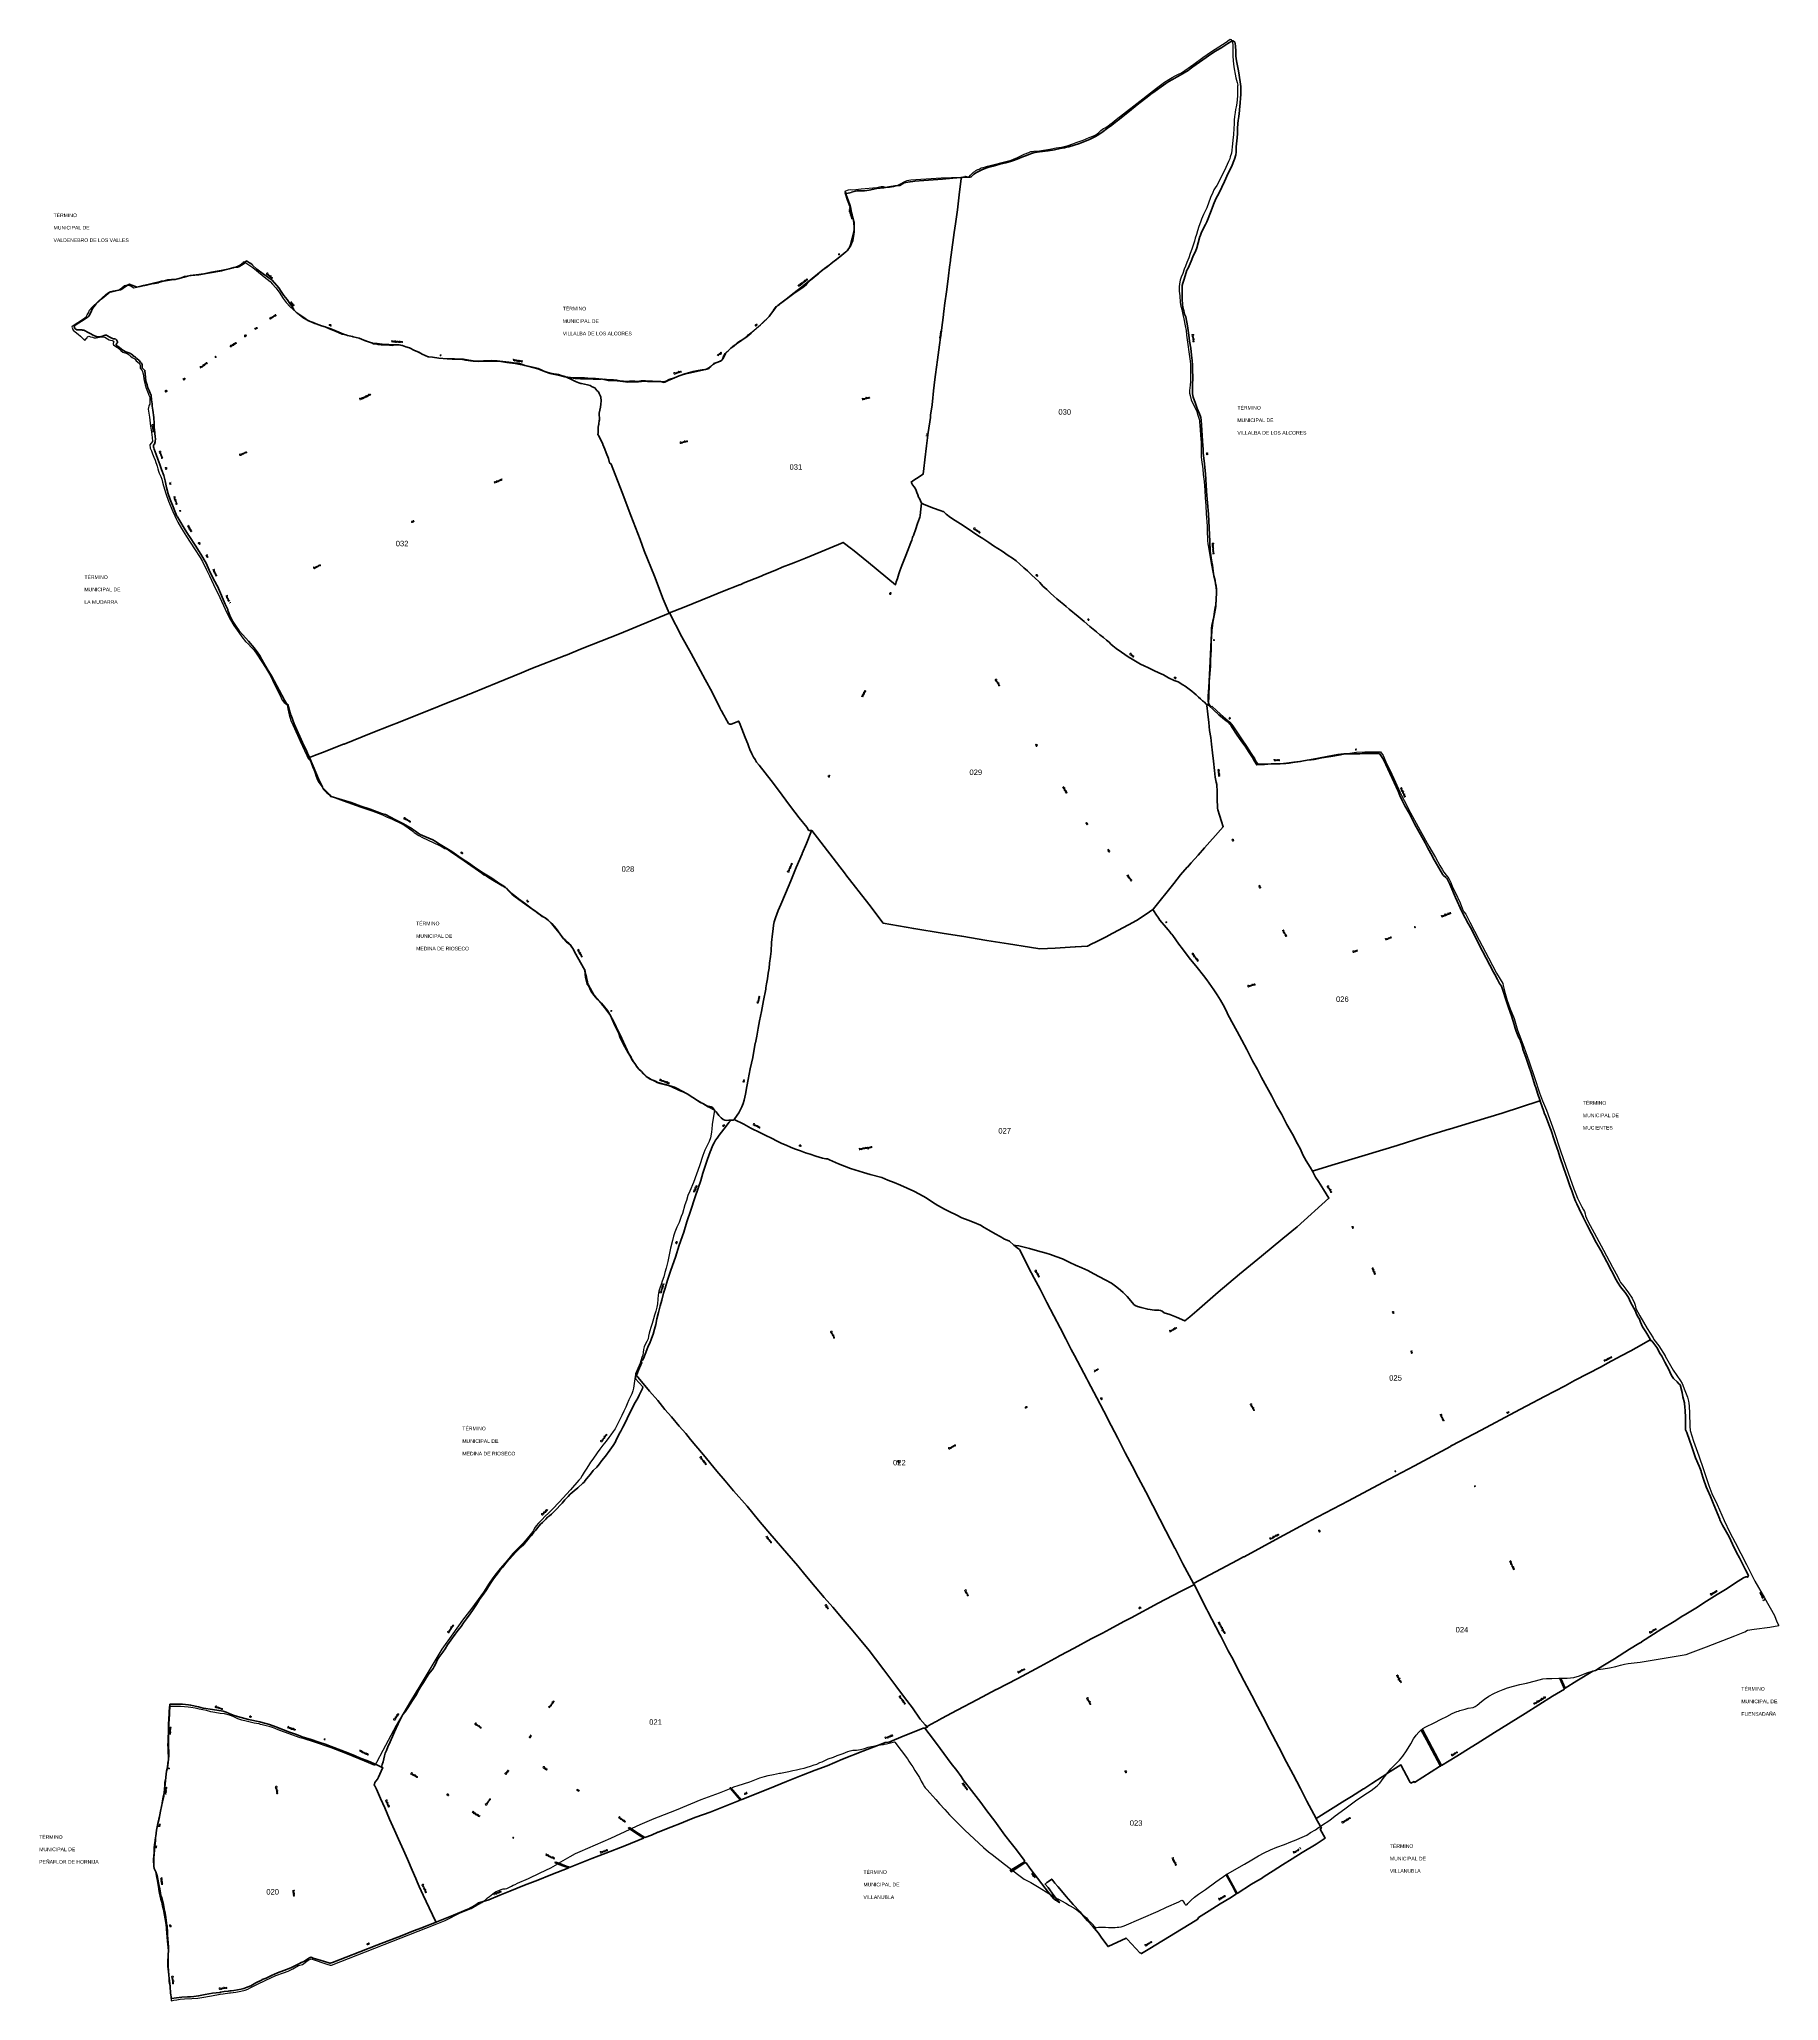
# Model space of a CAD drawing. Header units: metres. Extents: x 339638 to 364279, y 4598373 to 4630956.
# Drawn here: x 339638 to 349220, y 4620151 to 4630956 of the extents above; entities that cross this region are included whole.
import ezdxf
from ezdxf.enums import TextEntityAlignment as Align

# ---------------------------------------------------------------- set-up
doc = ezdxf.new("R2010")
doc.units = ezdxf.units.M
for name, color, linetype, lineweight in [('caminos', 1, 'Continuous', 0), ('poligonos_rusticos', 42, 'Continuous', 40), ('termino', 6, 'Continuous', 25), ('terminos_txt', 7, 'Continuous', 0)]:
    doc.layers.add(name, color=color, linetype=linetype, lineweight=lineweight)
doc.layers.add('poligonos_rustico_txt', color=7, linetype='Continuous')
doc.styles.add('Arial', font='arial.ttf')
doc.styles.add('caminos', font='simplex.shx', dxfattribs={"width": 0.75})
doc.styles.add('resto', font='arial.ttf')

msp = doc.modelspace()

# ---------------------------------------------------------------- linework, layer by layer
at = {"layer": 'poligonos_rusticos'}
for points in [[(346216, 4630947), (346217, 4630943), (346223, 4630941), (346227, 4630919), (346229, 4630889), (346230, 4630863), (346231, 4630850), (346233, 4630837), (346237, 4630818), (346244, 4630781), (346248, 4630758), (346255, 4630708), (346256, 4630696), (346257, 4630684), (346256, 4630653), (346251, 4630583), (346250, 4630570), (346250, 4630564), (346246, 4630531), (346243, 4630508), (346240, 4630491), (346239, 4630465), (346238, 4630437), (346236, 4630412), (346232, 4630364), (346231, 4630346), (346231, 4630333), (346229, 4630319), (346222, 4630295), (346205, 4630254), (346188, 4630218), (346166, 4630172), (346137, 4630110), (346120, 4630077), (346106, 4630045), (346093, 4630010), (346069, 4629951), (346062, 4629936), (346041, 4629893), (346032, 4629872), (346030, 4629865), (346029, 4629862), (346014, 4629807), (346007, 4629787), (345993, 4629760), (345992, 4629758), (345983, 4629734), (345972, 4629707), (345965, 4629692), (345960, 4629684), (345944, 4629634), (345937, 4629612), (345934, 4629600), (345934, 4629579), (345934, 4629546), (345934, 4629522), (345935, 4629497), (345938, 4629478), (345942, 4629459), (345947, 4629442), (345954, 4629426), (345963, 4629378), (345970, 4629325), (345975, 4629292), (345981, 4629254), (345985, 4629216), (345988, 4629187), (345991, 4629161), (345991, 4629131), (345992, 4629097), (345992, 4629091), (345991, 4629053), (345990, 4629021), (345990, 4629014), (345991, 4629003), (345994, 4628984), (346007, 4628950), (346017, 4628922), (346029, 4628892), (346036, 4628873), (346038, 4628857), (346040, 4628832), (346043, 4628772), (346048, 4628717), (346049, 4628700), (346049, 4628697), (346050, 4628675), (346057, 4628619), (346059, 4628597), (346063, 4628562), (346068, 4628469), (346068, 4628464), (346079, 4628340), (346083, 4628265), (346086, 4628189), (346088, 4628136), (346098, 4628075), (346100, 4628061), (346103, 4628040), (346109, 4628001), (346115, 4627975), (346118, 4627956), (346119, 4627951), (346120, 4627949), (346121, 4627944), (346122, 4627929), (346123, 4627912), (346121, 4627866), (346120, 4627845), (346119, 4627832), (346112, 4627791), (346107, 4627764), (346102, 4627744), (346099, 4627712), (346098, 4627706), (346097, 4627691), (346095, 4627671), (346094, 4627631), (346094, 4627593), (346092, 4627564), (346090, 4627538), (346089, 4627500), (346088, 4627485), (346083, 4627417), (346082, 4627380), (346080, 4627359), (346080, 4627334), (346078, 4627300), (346077, 4627292), (346078, 4627287), (346073, 4627289), (346069, 4627291), (346066, 4627293), (346056, 4627304), (346045, 4627312), (346035, 4627322), (346024, 4627332), (346011, 4627344), (346000, 4627353), (345987, 4627364), (345972, 4627376), (345951, 4627393), (345938, 4627399), (345911, 4627416), (345889, 4627424), (345858, 4627439), (345830, 4627454), (345805, 4627466), (345778, 4627478), (345749, 4627493), (345725, 4627505), (345705, 4627514), (345686, 4627525), (345659, 4627541), (345637, 4627554), (345600, 4627579), (345571, 4627600), (345552, 4627615), (345540, 4627624), (345531, 4627634), (345517, 4627646), (345500, 4627660), (345481, 4627676), (345461, 4627692), (345426, 4627721), (345394, 4627749), (345360, 4627776), (345312, 4627817), (345294, 4627832), (345282, 4627843), (345264, 4627856), (345244, 4627873), (345227, 4627889), (345209, 4627904), (345188, 4627924), (345167, 4627944), (345150, 4627963), (345150, 4627964), (345142, 4627970), (345125, 4627985), (345103, 4628005), (345082, 4628028), (345061, 4628045), (345040, 4628064), (345019, 4628082), (344999, 4628097), (344976, 4628113), (344942, 4628136), (344918, 4628151), (344894, 4628166), (344868, 4628183), (344836, 4628206), (344809, 4628223), (344779, 4628243), (344750, 4628263), (344712, 4628287), (344683, 4628305), (344658, 4628322), (344634, 4628340), (344626, 4628347), (344621, 4628353), (344619, 4628354), (344616, 4628355), (344607, 4628359), (344559, 4628375), (344509, 4628395), (344505, 4628397), (344504, 4628398), (344502, 4628399), (344501, 4628399), (344498, 4628401), (344486, 4628427), (344482, 4628433), (344477, 4628446), (344472, 4628460), (344469, 4628470), (344464, 4628479), (344457, 4628491), (344448, 4628502), (344442, 4628512), (344441, 4628517), (344456, 4628527), (344470, 4628536), (344507, 4628560), (344511, 4628592), (344517, 4628639), (344525, 4628716), (344535, 4628789), (344547, 4628872), (344548, 4628885), (344556, 4628942), (344566, 4629038), (344567, 4629046), (344568, 4629052), (344575, 4629110), (344586, 4629190), (344597, 4629273), (344608, 4629354), (344619, 4629438), (344620, 4629440), (344620, 4629440), (344620, 4629442), (344620, 4629443), (344623, 4629470), (344625, 4629489), (344638, 4629578), (344647, 4629652), (344653, 4629701), (344657, 4629737), (344658, 4629743), (344661, 4629768), (344678, 4629891), (344685, 4629939), (344696, 4630016), (344706, 4630099), (344716, 4630188), (344716, 4630195), (344724, 4630195), (344726, 4630196), (344729, 4630196), (344737, 4630196), (344737, 4630199), (344739, 4630199), (344742, 4630198), (344745, 4630198), (344745, 4630198), (344747, 4630198), (344748, 4630198), (344756, 4630196), (344765, 4630196), (344772, 4630198), (344785, 4630210), (344800, 4630221), (344815, 4630230), (344830, 4630237), (344844, 4630242), (344864, 4630249), (344893, 4630256), (344930, 4630267), (344962, 4630275), (344988, 4630283), (345004, 4630288), (345024, 4630296), (345059, 4630310), (345076, 4630316), (345090, 4630321), (345110, 4630328), (345123, 4630332), (345147, 4630335), (345165, 4630338), (345195, 4630342), (345230, 4630347), (345262, 4630354), (345286, 4630357), (345296, 4630361), (345310, 4630364), (345338, 4630373), (345368, 4630382), (345395, 4630392), (345423, 4630404), (345457, 4630420), (345474, 4630431), (345498, 4630448), (345523, 4630466), (345547, 4630482), (345565, 4630497), (345574, 4630504), (345577, 4630506), (345581, 4630510), (345607, 4630531), (345635, 4630553), (345674, 4630585), (345703, 4630608), (345734, 4630632), (345768, 4630658), (345769, 4630659), (345772, 4630660), (345798, 4630680), (345818, 4630694), (345844, 4630712), (345860, 4630723), (345881, 4630735), (345907, 4630749), (345935, 4630765), (345966, 4630783), (345986, 4630798), (345993, 4630804), (346047, 4630842), (346097, 4630878), (346117, 4630891), (346152, 4630910), (346186, 4630933), (346210, 4630948), (346216, 4630947)], [(344716, 4630188), (344706, 4630099), (344696, 4630016), (344685, 4629939), (344678, 4629891), (344661, 4629768), (344658, 4629743), (344657, 4629737), (344653, 4629701), (344647, 4629652), (344638, 4629578), (344625, 4629489), (344623, 4629470), (344620, 4629443), (344620, 4629442), (344620, 4629440), (344620, 4629440), (344619, 4629438), (344608, 4629354), (344597, 4629273), (344586, 4629190), (344575, 4629110), (344568, 4629052), (344567, 4629046), (344566, 4629038), (344556, 4628942), (344548, 4628885), (344547, 4628872), (344535, 4628789), (344525, 4628716), (344517, 4628639), (344511, 4628592), (344507, 4628560), (344470, 4628536), (344456, 4628527), (344441, 4628517), (344442, 4628512), (344448, 4628502), (344457, 4628491), (344464, 4628479), (344469, 4628470), (344472, 4628460), (344477, 4628446), (344482, 4628433), (344486, 4628427), (344498, 4628401), (344496, 4628384), (344492, 4628350), (344490, 4628331), (344488, 4628324), (344486, 4628318), (344476, 4628288), (344465, 4628254), (344456, 4628228), (344454, 4628222), (344453, 4628221), (344451, 4628217), (344449, 4628212), (344444, 4628197), (344444, 4628197), (344442, 4628192), (344441, 4628190), (344433, 4628169), (344421, 4628136), (344411, 4628112), (344401, 4628084), (344390, 4628057), (344379, 4628027), (344373, 4628011), (344365, 4627985), (344359, 4627967), (344355, 4627951), (344206, 4628074), (344117, 4628145), (344113, 4628149), (344066, 4628184), (344040, 4628173), (344009, 4628160), (343944, 4628132), (343859, 4628098), (343804, 4628076), (343780, 4628067), (343731, 4628047), (343699, 4628034), (343630, 4628005), (343614, 4627999), (343516, 4627959), (343513, 4627958), (343502, 4627953), (343498, 4627951), (343495, 4627950), (343402, 4627913), (343339, 4627888), (343191, 4627828), (343109, 4627796), (343108, 4627795), (343075, 4627872), (343027, 4627998), (342971, 4628138), (342971, 4628138), (342948, 4628201), (342897, 4628333), (342849, 4628460), (342789, 4628616), (342780, 4628622), (342773, 4628647), (342761, 4628678), (342753, 4628698), (342743, 4628724), (342742, 4628725), (342721, 4628771), (342716, 4628779), (342717, 4628787), (342717, 4628794), (342717, 4628804), (342717, 4628818), (342719, 4628830), (342720, 4628834), (342720, 4628835), (342720, 4628839), (342723, 4628854), (342725, 4628860), (342725, 4628861), (342725, 4628867), (342725, 4628871), (342722, 4628886), (342723, 4628896), (342726, 4628912), (342729, 4628929), (342732, 4628946), (342733, 4628965), (342731, 4628985), (342730, 4628990), (342728, 4628994), (342723, 4629005), (342718, 4629013), (342710, 4629021), (342698, 4629035), (342684, 4629042), (342672, 4629049), (342658, 4629053), (342641, 4629056), (342625, 4629060), (342622, 4629060), (342611, 4629064), (342593, 4629070), (342570, 4629081), (342542, 4629095), (342549, 4629094), (342564, 4629092), (342564, 4629092), (342599, 4629090), (342642, 4629090), (342680, 4629088), (342703, 4629087), (342740, 4629083), (342772, 4629077), (342792, 4629077), (342821, 4629075), (342853, 4629071), (342881, 4629067), (342905, 4629069), (342921, 4629069), (342940, 4629068), (342956, 4629070), (342973, 4629072), (342989, 4629070), (342991, 4629070), (343015, 4629071), (343045, 4629071), (343063, 4629071), (343080, 4629069), (343091, 4629073), (343108, 4629081), (343138, 4629091), (343164, 4629101), (343194, 4629113), (343221, 4629121), (343241, 4629126), (343268, 4629132), (343290, 4629135), (343317, 4629138), (343324, 4629141), (343329, 4629146), (343337, 4629154), (343346, 4629163), (343354, 4629169), (343370, 4629175), (343390, 4629183), (343399, 4629189), (343404, 4629195), (343410, 4629204), (343414, 4629215), (343419, 4629224), (343431, 4629238), (343447, 4629254), (343466, 4629268), (343479, 4629278), (343508, 4629298), (343537, 4629318), (343538, 4629319), (343538, 4629319), (343559, 4629336), (343626, 4629396), (343647, 4629417), (343654, 4629424), (343658, 4629429), (343658, 4629429), (343666, 4629440), (343695, 4629479), (343706, 4629489), (343716, 4629496), (343753, 4629525), (343796, 4629559), (343837, 4629591), (343954, 4629685), (343979, 4629702), (344010, 4629728), (344049, 4629758), (344081, 4629784), (344091, 4629794), (344098, 4629803), (344103, 4629812), (344107, 4629823), (344116, 4629858), (344126, 4629897), (344127, 4629903), (344127, 4629914), (344127, 4629925), (344126, 4629941), (344123, 4629959), (344118, 4629980), (344113, 4629999), (344107, 4630014), (344103, 4630028), (344105, 4630033), (344103, 4630037), (344091, 4630069), (344077, 4630110), (344078, 4630111), (344081, 4630112), (344083, 4630107), (344087, 4630107), (344110, 4630112), (344113, 4630113), (344141, 4630120), (344142, 4630120), (344162, 4630121), (344183, 4630121), (344184, 4630121), (344196, 4630122), (344209, 4630124), (344252, 4630133), (344290, 4630138), (344318, 4630143), (344352, 4630149), (344378, 4630151), (344402, 4630165), (344404, 4630165), (344411, 4630166), (344435, 4630171), (344451, 4630173), (344461, 4630174), (344510, 4630177), (344562, 4630181), (344613, 4630186), (344671, 4630191), (344716, 4630195), (344716, 4630188)], [(340796, 4629725), (340804, 4629720), (340813, 4629713), (340813, 4629712), (340837, 4629689), (340872, 4629664), (340921, 4629629), (340958, 4629586), (340971, 4629567), (340986, 4629544), (341003, 4629522), (341019, 4629501), (341025, 4629491), (341029, 4629485), (341038, 4629471), (341041, 4629465), (341047, 4629460), (341063, 4629446), (341084, 4629430), (341101, 4629419), (341113, 4629411), (341131, 4629402), (341147, 4629395), (341163, 4629389), (341179, 4629382), (341193, 4629378), (341213, 4629371), (341234, 4629363), (341256, 4629354), (341270, 4629348), (341307, 4629332), (341327, 4629327), (341337, 4629324), (341346, 4629322), (341364, 4629318), (341367, 4629317), (341400, 4629309), (341414, 4629303), (341430, 4629296), (341468, 4629283), (341470, 4629283), (341480, 4629279), (341489, 4629278), (341499, 4629277), (341506, 4629275), (341521, 4629273), (341545, 4629272), (341568, 4629270), (341582, 4629269), (341599, 4629273), (341620, 4629272), (341639, 4629269), (341658, 4629261), (341677, 4629256), (341706, 4629242), (341729, 4629232), (341748, 4629222), (341764, 4629214), (341780, 4629207), (341804, 4629204), (341840, 4629200), (341886, 4629196), (341916, 4629195), (341925, 4629195), (341938, 4629194), (341953, 4629194), (341967, 4629194), (341975, 4629194), (342004, 4629188), (342042, 4629183), (342086, 4629184), (342111, 4629185), (342127, 4629187), (342160, 4629184), (342191, 4629181), (342224, 4629177), (342251, 4629173), (342276, 4629172), (342294, 4629166), (342301, 4629164), (342313, 4629159), (342322, 4629157), (342331, 4629155), (342364, 4629148), (342386, 4629142), (342403, 4629135), (342417, 4629128), (342434, 4629122), (342452, 4629117), (342484, 4629111), (342487, 4629111), (342487, 4629111), (342499, 4629109), (342514, 4629104), (342528, 4629100), (342542, 4629095), (342542, 4629095), (342570, 4629081), (342593, 4629070), (342611, 4629064), (342622, 4629060), (342625, 4629060), (342641, 4629056), (342658, 4629053), (342672, 4629049), (342684, 4629042), (342698, 4629035), (342710, 4629021), (342718, 4629013), (342723, 4629005), (342728, 4628994), (342730, 4628990), (342731, 4628985), (342733, 4628965), (342732, 4628946), (342729, 4628929), (342726, 4628912), (342723, 4628896), (342722, 4628886), (342725, 4628871), (342725, 4628867), (342725, 4628861), (342725, 4628860), (342723, 4628854), (342720, 4628839), (342720, 4628835), (342720, 4628834), (342719, 4628830), (342717, 4628818), (342717, 4628804), (342717, 4628794), (342717, 4628787), (342716, 4628779), (342721, 4628771), (342742, 4628725), (342743, 4628724), (342753, 4628698), (342761, 4628678), (342773, 4628647), (342780, 4628622), (342789, 4628616), (342849, 4628460), (342897, 4628333), (342948, 4628201), (342971, 4628138), (342971, 4628138), (343027, 4627998), (343075, 4627872), (343108, 4627795), (343104, 4627793), (342835, 4627681), (342834, 4627680), (342629, 4627599), (342537, 4627562), (342536, 4627562), (342346, 4627488), (342346, 4627488), (342294, 4627466), (342165, 4627413), (342021, 4627354), (342008, 4627349), (342001, 4627346), (342001, 4627346), (341989, 4627341), (341882, 4627299), (341801, 4627266), (341799, 4627266), (341796, 4627264), (341795, 4627264), (341617, 4627192), (341579, 4627177), (341467, 4627133), (341317, 4627073), (341315, 4627072), (341198, 4627027), (341154, 4627010), (341126, 4626999), (341115, 4627024), (341112, 4627033), (341088, 4627082), (341043, 4627185), (341026, 4627230), (341025, 4627233), (341007, 4627292), (341004, 4627295), (340999, 4627300), (340990, 4627316), (340917, 4627449), (340894, 4627488), (340874, 4627522), (340865, 4627539), (340851, 4627564), (340842, 4627576), (340823, 4627604), (340790, 4627640), (340759, 4627675), (340740, 4627697), (340719, 4627726), (340705, 4627749), (340692, 4627772), (340679, 4627805), (340677, 4627810), (340677, 4627814), (340663, 4627844), (340625, 4627930), (340625, 4627932), (340597, 4627986), (340575, 4628032), (340557, 4628069), (340529, 4628119), (340497, 4628169), (340466, 4628216), (340462, 4628222), (340460, 4628225), (340436, 4628263), (340412, 4628303), (340399, 4628325), (340397, 4628328), (340389, 4628347), (340376, 4628381), (340359, 4628421), (340348, 4628452), (340339, 4628486), (340337, 4628496), (340332, 4628523), (340324, 4628552), (340312, 4628586), (340303, 4628614), (340292, 4628642), (340282, 4628669), (340272, 4628697), (340270, 4628706), (340269, 4628706), (340268, 4628707), (340267, 4628718), (340269, 4628723), (340274, 4628726), (340277, 4628738), (340278, 4628756), (340277, 4628764), (340275, 4628787), (340272, 4628819), (340271, 4628840), (340270, 4628872), (340264, 4628912), (340261, 4628934), (340260, 4628947), (340257, 4628970), (340254, 4628995), (340249, 4629007), (340243, 4629021), (340237, 4629035), (340232, 4629053), (340228, 4629067), (340226, 4629072), (340224, 4629093), (340220, 4629132), (340206, 4629145), (340206, 4629157), (340205, 4629165), (340201, 4629171), (340196, 4629178), (340188, 4629186), (340176, 4629198), (340169, 4629204), (340163, 4629208), (340158, 4629210), (340154, 4629215), (340147, 4629221), (340141, 4629224), (340131, 4629229), (340115, 4629234), (340099, 4629244), (340073, 4629263), (340069, 4629266), (340065, 4629269), (340062, 4629271), (340062, 4629276), (340064, 4629279), (340066, 4629281), (340069, 4629284), (340069, 4629287), (340069, 4629290), (340063, 4629301), (340060, 4629304), (340053, 4629306), (340047, 4629306), (340041, 4629308), (340034, 4629311), (340028, 4629314), (340015, 4629323), (340008, 4629326), (340002, 4629326), (339995, 4629324), (339986, 4629320), (339978, 4629318), (339968, 4629316), (339959, 4629316), (339943, 4629323), (339912, 4629339), (339883, 4629354), (339877, 4629354), (339872, 4629355), (339866, 4629355), (339851, 4629356), (339846, 4629356), (339840, 4629359), (339835, 4629363), (339832, 4629368), (339831, 4629372), (339835, 4629379), (339856, 4629393), (339881, 4629409), (339907, 4629426), (339911, 4629430), (339918, 4629443), (339926, 4629460), (339932, 4629473), (339940, 4629484), (339952, 4629499), (339984, 4629528), (340029, 4629565), (340045, 4629569), (340077, 4629574), (340086, 4629575), (340094, 4629579), (340101, 4629584), (340124, 4629602), (340128, 4629604), (340135, 4629606), (340143, 4629604), (340169, 4629594), (340175, 4629591), (340183, 4629592), (340193, 4629593), (340213, 4629599), (340214, 4629599), (340261, 4629611), (340307, 4629622), (340312, 4629623), (340328, 4629626), (340346, 4629630), (340366, 4629632), (340366, 4629632), (340393, 4629635), (340402, 4629637), (340435, 4629645), (340437, 4629646), (340454, 4629651), (340470, 4629654), (340503, 4629659), (340545, 4629664), (340588, 4629673), (340660, 4629686), (340661, 4629686), (340684, 4629691), (340711, 4629698), (340731, 4629701), (340742, 4629705), (340753, 4629711), (340765, 4629719), (340773, 4629728), (340774, 4629729), (340777, 4629733), (340778, 4629733), (340779, 4629734), (340780, 4629735), (340796, 4629725)], [(344501, 4628399), (344502, 4628399), (344504, 4628398), (344505, 4628397), (344509, 4628395), (344559, 4628375), (344607, 4628359), (344616, 4628355), (344619, 4628354), (344621, 4628353), (344626, 4628347), (344634, 4628340), (344658, 4628322), (344683, 4628305), (344712, 4628287), (344750, 4628263), (344779, 4628243), (344809, 4628223), (344836, 4628206), (344868, 4628183), (344894, 4628166), (344918, 4628151), (344942, 4628136), (344976, 4628113), (344999, 4628097), (345019, 4628082), (345040, 4628064), (345061, 4628045), (345082, 4628028), (345103, 4628005), (345125, 4627985), (345142, 4627970), (345150, 4627964), (345150, 4627963), (345167, 4627944), (345188, 4627924), (345209, 4627904), (345227, 4627889), (345244, 4627873), (345264, 4627856), (345282, 4627843), (345294, 4627832), (345312, 4627817), (345360, 4627776), (345394, 4627749), (345426, 4627721), (345461, 4627692), (345481, 4627676), (345500, 4627660), (345517, 4627646), (345531, 4627634), (345540, 4627624), (345552, 4627615), (345571, 4627600), (345600, 4627579), (345637, 4627554), (345659, 4627541), (345686, 4627525), (345705, 4627514), (345725, 4627505), (345749, 4627493), (345778, 4627478), (345805, 4627466), (345830, 4627454), (345858, 4627439), (345889, 4627424), (345911, 4627416), (345938, 4627399), (345951, 4627393), (345972, 4627376), (345987, 4627364), (346000, 4627353), (346011, 4627344), (346024, 4627332), (346035, 4627322), (346045, 4627312), (346056, 4627304), (346066, 4627293), (346069, 4627291), (346073, 4627289), (346069, 4627285), (346075, 4627239), (346081, 4627192), (346085, 4627148), (346091, 4627110), (346095, 4627072), (346100, 4627026), (346106, 4626980), (346112, 4626927), (346115, 4626892), (346121, 4626863), (346124, 4626850), (346125, 4626838), (346127, 4626824), (346126, 4626799), (346126, 4626774), (346129, 4626720), (346131, 4626711), (346139, 4626682), (346151, 4626647), (346160, 4626618), (346103, 4626554), (346101, 4626551), (346056, 4626502), (346022, 4626462), (345983, 4626419), (345963, 4626396), (345962, 4626396), (345925, 4626354), (345887, 4626306), (345775, 4626166), (345772, 4626162), (345736, 4626137), (345683, 4626101), (345639, 4626077), (345525, 4626017), (345522, 4626016), (345456, 4625983), (345437, 4625973), (345413, 4625961), (345346, 4625957), (345344, 4625957), (345234, 4625950), (345150, 4625946), (345093, 4625955), (344977, 4625973), (344858, 4625992), (344720, 4626016), (344719, 4626016), (344612, 4626031), (344455, 4626057), (344286, 4626087), (344207, 4626192), (344081, 4626354), (344080, 4626356), (343893, 4626598), (343888, 4626598), (343885, 4626598), (343883, 4626598), (343880, 4626598), (343878, 4626598), (343877, 4626599), (343876, 4626600), (343866, 4626616), (343825, 4626667), (343777, 4626730), (343705, 4626826), (343669, 4626872), (343603, 4626957), (343589, 4626974), (343581, 4626988), (343572, 4627002), (343563, 4627019), (343552, 4627044), (343547, 4627059), (343542, 4627074), (343527, 4627109), (343509, 4627158), (343495, 4627191), (343494, 4627193), (343492, 4627197), (343491, 4627200), (343449, 4627183), (343443, 4627183), (343439, 4627184), (343434, 4627187), (343418, 4627217), (343412, 4627228), (343410, 4627232), (343407, 4627237), (343397, 4627256), (343395, 4627259), (343388, 4627273), (343345, 4627359), (343306, 4627430), (343268, 4627500), (343229, 4627572), (343177, 4627664), (343109, 4627796), (343191, 4627828), (343339, 4627888), (343402, 4627913), (343495, 4627950), (343498, 4627951), (343502, 4627953), (343513, 4627958), (343516, 4627959), (343614, 4627999), (343630, 4628005), (343699, 4628034), (343731, 4628047), (343780, 4628067), (343804, 4628076), (343859, 4628098), (343944, 4628132), (344009, 4628160), (344040, 4628173), (344066, 4628184), (344113, 4628149), (344117, 4628145), (344206, 4628074), (344355, 4627951), (344359, 4627967), (344365, 4627985), (344373, 4628011), (344379, 4628027), (344390, 4628057), (344401, 4628084), (344411, 4628112), (344421, 4628136), (344433, 4628169), (344441, 4628190), (344442, 4628192), (344444, 4628197), (344444, 4628197), (344449, 4628212), (344451, 4628217), (344453, 4628221), (344454, 4628222), (344456, 4628228), (344465, 4628254), (344476, 4628288), (344486, 4628318), (344488, 4628324), (344490, 4628331), (344492, 4628350), (344496, 4628384), (344498, 4628401), (344501, 4628399)], [(343177, 4627664), (343229, 4627572), (343268, 4627500), (343306, 4627430), (343345, 4627359), (343388, 4627273), (343395, 4627259), (343397, 4627256), (343407, 4627237), (343410, 4627232), (343412, 4627228), (343418, 4627217), (343434, 4627187), (343439, 4627184), (343443, 4627183), (343449, 4627183), (343491, 4627200), (343492, 4627197), (343494, 4627193), (343495, 4627191), (343509, 4627158), (343527, 4627109), (343542, 4627074), (343547, 4627059), (343552, 4627044), (343563, 4627019), (343572, 4627002), (343581, 4626988), (343589, 4626974), (343603, 4626957), (343669, 4626872), (343705, 4626826), (343777, 4626730), (343825, 4626667), (343866, 4626616), (343876, 4626600), (343877, 4626599), (343878, 4626598), (343880, 4626598), (343883, 4626598), (343885, 4626598), (343888, 4626598), (343893, 4626598), (343892, 4626595), (343864, 4626526), (343841, 4626470), (343841, 4626469), (343808, 4626393), (343778, 4626320), (343749, 4626250), (343724, 4626189), (343709, 4626157), (343701, 4626137), (343694, 4626117), (343687, 4626094), (343683, 4626075), (343680, 4626055), (343677, 4626029), (343672, 4625981), (343669, 4625932), (343666, 4625903), (343661, 4625867), (343658, 4625839), (343654, 4625812), (343649, 4625781), (343644, 4625753), (343641, 4625731), (343640, 4625725), (343640, 4625724), (343628, 4625661), (343617, 4625600), (343606, 4625549), (343598, 4625509), (343598, 4625508), (343590, 4625464), (343583, 4625427), (343582, 4625425), (343568, 4625347), (343555, 4625285), (343543, 4625226), (343536, 4625187), (343528, 4625145), (343521, 4625112), (343516, 4625094), (343508, 4625075), (343500, 4625057), (343491, 4625042), (343483, 4625029), (343483, 4625029), (343466, 4625006), (343462, 4625001), (343458, 4625001), (343456, 4625002), (343453, 4625002), (343449, 4625002), (343436, 4625001), (343425, 4625000), (343415, 4625002), (343405, 4625006), (343395, 4625014), (343381, 4625027), (343367, 4625047), (343357, 4625057), (343353, 4625065), (343347, 4625072), (343339, 4625075), (343315, 4625081), (343297, 4625091), (343277, 4625100), (343258, 4625113), (343239, 4625127), (343208, 4625146), (343176, 4625163), (343152, 4625177), (343138, 4625184), (343125, 4625187), (343107, 4625193), (343088, 4625198), (343066, 4625203), (343045, 4625209), (343032, 4625217), (343004, 4625228), (342981, 4625242), (342969, 4625256), (342956, 4625269), (342943, 4625280), (342932, 4625293), (342919, 4625313), (342904, 4625333), (342891, 4625357), (342882, 4625373), (342864, 4625406), (342839, 4625456), (342830, 4625479), (342811, 4625520), (342796, 4625552), (342784, 4625578), (342768, 4625600), (342751, 4625622), (342736, 4625642), (342711, 4625668), (342695, 4625688), (342682, 4625705), (342676, 4625715), (342665, 4625739), (342657, 4625750), (342648, 4625788), (342643, 4625828), (342620, 4625870), (342594, 4625916), (342577, 4625948), (342568, 4625960), (342562, 4625970), (342556, 4625976), (342542, 4625986), (342533, 4625996), (342524, 4626003), (342516, 4626014), (342507, 4626026), (342494, 4626045), (342485, 4626058), (342462, 4626085), (342441, 4626104), (342431, 4626112), (342409, 4626126), (342373, 4626152), (342350, 4626168), (342317, 4626193), (342279, 4626221), (342248, 4626245), (342228, 4626263), (342204, 4626286), (342192, 4626295), (342176, 4626303), (342131, 4626334), (342086, 4626362), (342068, 4626374), (342035, 4626395), (342002, 4626419), (341968, 4626441), (341937, 4626463), (341910, 4626482), (341874, 4626503), (341846, 4626521), (341816, 4626541), (341806, 4626546), (341763, 4626565), (341737, 4626575), (341726, 4626582), (341710, 4626593), (341699, 4626601), (341695, 4626603), (341696, 4626604), (341680, 4626614), (341644, 4626634), (341597, 4626658), (341546, 4626685), (341523, 4626691), (341499, 4626701), (341461, 4626714), (341410, 4626731), (341357, 4626751), (341306, 4626767), (341246, 4626785), (341239, 4626793), (341239, 4626793), (341218, 4626814), (341213, 4626819), (341201, 4626832), (341199, 4626835), (341198, 4626838), (341176, 4626882), (341161, 4626917), (341126, 4626999), (341154, 4627010), (341198, 4627027), (341315, 4627072), (341317, 4627073), (341467, 4627133), (341579, 4627177), (341617, 4627192), (341795, 4627264), (341796, 4627264), (341799, 4627266), (341801, 4627266), (341882, 4627299), (341989, 4627341), (342001, 4627346), (342001, 4627346), (342008, 4627349), (342021, 4627354), (342165, 4627413), (342294, 4627466), (342346, 4627488), (342346, 4627488), (342536, 4627562), (342537, 4627562), (342629, 4627599), (342834, 4627680), (342835, 4627681), (343104, 4627793), (343108, 4627795), (343109, 4627796), (343177, 4627664)], [(346078, 4627287), (346136, 4627235), (346176, 4627202), (346193, 4627187), (346200, 4627181), (346206, 4627171), (346237, 4627122), (346263, 4627085), (346284, 4627056), (346300, 4627033), (346321, 4627000), (346332, 4626980), (346345, 4626959), (346387, 4626961), (346424, 4626964), (346457, 4626965), (346474, 4626964), (346504, 4626967), (346524, 4626969), (346544, 4626971), (346584, 4626977), (346623, 4626984), (346644, 4626987), (346661, 4626989), (346703, 4626997), (346752, 4627005), (346805, 4627015), (346830, 4627019), (346842, 4627020), (346862, 4627020), (346881, 4627020), (346912, 4627020), (346925, 4627021), (346930, 4627021), (346957, 4627022), (346987, 4627021), (347017, 4627021), (347020, 4627021), (347028, 4627011), (347039, 4626994), (347055, 4626960), (347123, 4626814), (347133, 4626791), (347147, 4626759), (347161, 4626733), (347184, 4626692), (347214, 4626634), (347272, 4626530), (347287, 4626500), (347310, 4626457), (347314, 4626448), (347367, 4626356), (347374, 4626349), (347386, 4626339), (347393, 4626331), (347408, 4626302), (347439, 4626229), (347475, 4626151), (347493, 4626116), (347500, 4626104), (347504, 4626095), (347527, 4626054), (347569, 4625968), (347609, 4625894), (347649, 4625817), (347656, 4625804), (347670, 4625776), (347682, 4625754), (347693, 4625739), (347725, 4625638), (347731, 4625623), (347748, 4625577), (347762, 4625529), (347768, 4625509), (347773, 4625492), (347780, 4625474), (347787, 4625459), (347795, 4625445), (347800, 4625432), (347805, 4625416), (347810, 4625397), (347811, 4625392), (347829, 4625343), (347843, 4625300), (347856, 4625262), (347865, 4625232), (347879, 4625189), (347881, 4625182), (347891, 4625150), (347905, 4625108), (347903, 4625108), (347697, 4625041), (347539, 4624992), (347406, 4624952), (347405, 4624952), (347272, 4624911), (347266, 4624909), (347118, 4624863), (347118, 4624862), (346941, 4624808), (346759, 4624753), (346657, 4624722), (346651, 4624720), (346638, 4624742), (346616, 4624777), (346599, 4624811), (346585, 4624842), (346569, 4624872), (346541, 4624925), (346511, 4624978), (346482, 4625033), (346454, 4625083), (346427, 4625134), (346400, 4625183), (346370, 4625236), (346348, 4625280), (346322, 4625328), (346290, 4625391), (346263, 4625442), (346236, 4625491), (346207, 4625543), (346182, 4625592), (346182, 4625593), (346166, 4625624), (346145, 4625662), (346126, 4625692), (346108, 4625719), (346070, 4625775), (346051, 4625799), (346017, 4625842), (345973, 4625896), (345935, 4625946), (345915, 4625972), (345882, 4626019), (345876, 4626027), (345874, 4626029), (345866, 4626039), (345857, 4626050), (345845, 4626063), (345834, 4626075), (345822, 4626091), (345811, 4626104), (345799, 4626121), (345796, 4626125), (345772, 4626162), (345775, 4626166), (345887, 4626306), (345925, 4626354), (345962, 4626396), (345963, 4626396), (345983, 4626419), (346022, 4626462), (346056, 4626502), (346101, 4626551), (346103, 4626554), (346160, 4626618), (346151, 4626647), (346139, 4626682), (346131, 4626711), (346129, 4626720), (346126, 4626774), (346126, 4626799), (346127, 4626824), (346125, 4626838), (346124, 4626850), (346121, 4626863), (346115, 4626892), (346112, 4626927), (346106, 4626980), (346100, 4627026), (346095, 4627072), (346091, 4627110), (346085, 4627148), (346081, 4627192), (346075, 4627239), (346069, 4627285), (346073, 4627289), (346078, 4627287)], [(344080, 4626356), (344081, 4626354), (344207, 4626192), (344286, 4626087), (344455, 4626057), (344612, 4626031), (344719, 4626016), (344720, 4626016), (344858, 4625992), (344977, 4625973), (345093, 4625955), (345150, 4625946), (345234, 4625950), (345344, 4625957), (345346, 4625957), (345413, 4625961), (345437, 4625973), (345456, 4625983), (345522, 4626016), (345525, 4626017), (345639, 4626077), (345683, 4626101), (345736, 4626137), (345772, 4626162), (345796, 4626125), (345799, 4626121), (345811, 4626104), (345822, 4626091), (345834, 4626075), (345845, 4626063), (345857, 4626050), (345866, 4626039), (345874, 4626029), (345876, 4626027), (345882, 4626019), (345915, 4625972), (345935, 4625946), (345973, 4625896), (346017, 4625842), (346051, 4625799), (346070, 4625775), (346108, 4625719), (346126, 4625692), (346145, 4625662), (346166, 4625624), (346182, 4625593), (346182, 4625592), (346207, 4625543), (346236, 4625491), (346263, 4625442), (346290, 4625391), (346322, 4625328), (346348, 4625280), (346370, 4625236), (346400, 4625183), (346427, 4625134), (346454, 4625083), (346482, 4625033), (346511, 4624978), (346541, 4624925), (346569, 4624872), (346585, 4624842), (346599, 4624811), (346616, 4624777), (346638, 4624742), (346651, 4624720), (346669, 4624688), (346685, 4624663), (346712, 4624620), (346742, 4624572), (346568, 4624414), (346488, 4624350), (346370, 4624253), (346249, 4624154), (346132, 4624054), (346015, 4623952), (345976, 4623919), (345948, 4623896), (345903, 4623917), (345866, 4623931), (345835, 4623941), (345824, 4623949), (345814, 4623953), (345806, 4623955), (345782, 4623956), (345744, 4623960), (345708, 4623969), (345688, 4623975), (345675, 4623980), (345667, 4623987), (345651, 4624006), (345630, 4624030), (345608, 4624053), (345594, 4624066), (345573, 4624082), (345544, 4624103), (345509, 4624122), (345478, 4624138), (345447, 4624156), (345414, 4624174), (345381, 4624189), (345346, 4624203), (345315, 4624218), (345275, 4624237), (345237, 4624250), (345209, 4624262), (345184, 4624269), (345137, 4624282), (345136, 4624282), (345093, 4624294), (345034, 4624310), (345016, 4624312), (345007, 4624313), (344982, 4624335), (344961, 4624344), (344955, 4624347), (344931, 4624360), (344904, 4624376), (344868, 4624396), (344844, 4624410), (344822, 4624423), (344788, 4624438), (344755, 4624451), (344721, 4624464), (344688, 4624481), (344654, 4624497), (344624, 4624511), (344591, 4624530), (344588, 4624532), (344559, 4624550), (344523, 4624573), (344487, 4624594), (344456, 4624610), (344419, 4624628), (344383, 4624644), (344348, 4624659), (344313, 4624672), (344279, 4624685), (344215, 4624703), (344179, 4624714), (344107, 4624736), (344040, 4624762), (343992, 4624783), (343980, 4624788), (343978, 4624788), (343971, 4624789), (343952, 4624793), (343916, 4624804), (343885, 4624814), (343859, 4624821), (343832, 4624832), (343798, 4624844), (343776, 4624853), (343752, 4624864), (343728, 4624873), (343702, 4624886), (343671, 4624902), (343641, 4624917), (343615, 4624930), (343596, 4624940), (343573, 4624950), (343558, 4624957), (343519, 4624980), (343466, 4625006), (343483, 4625029), (343483, 4625029), (343491, 4625042), (343500, 4625057), (343508, 4625075), (343516, 4625094), (343521, 4625112), (343528, 4625145), (343536, 4625187), (343543, 4625226), (343555, 4625285), (343568, 4625347), (343582, 4625425), (343583, 4625427), (343590, 4625464), (343598, 4625508), (343598, 4625509), (343606, 4625549), (343617, 4625600), (343628, 4625661), (343640, 4625724), (343640, 4625725), (343641, 4625731), (343644, 4625753), (343649, 4625781), (343654, 4625812), (343658, 4625839), (343661, 4625867), (343666, 4625903), (343669, 4625932), (343672, 4625981), (343677, 4626029), (343680, 4626055), (343683, 4626075), (343687, 4626094), (343694, 4626117), (343701, 4626137), (343709, 4626157), (343724, 4626189), (343749, 4626250), (343778, 4626320), (343808, 4626393), (343841, 4626469), (343841, 4626470), (343864, 4626526), (343892, 4626595), (343893, 4626598), (344080, 4626356)], [(347905, 4625107), (347926, 4625050), (347930, 4625037), (347935, 4625027), (347964, 4624948), (347964, 4624950), (347984, 4624888), (348001, 4624841), (348003, 4624836), (348016, 4624794), (348034, 4624741), (348056, 4624679), (348070, 4624640), (348081, 4624613), (348088, 4624591), (348091, 4624580), (348101, 4624556), (348107, 4624540), (348120, 4624513), (348143, 4624468), (348165, 4624424), (348189, 4624377), (348215, 4624327), (348239, 4624284), (348272, 4624222), (348324, 4624123), (348331, 4624110), (348348, 4624084), (348363, 4624065), (348374, 4624052), (348392, 4624024), (348404, 4624000), (348413, 4623983), (348421, 4623967), (348429, 4623953), (348439, 4623929), (348445, 4623917), (348452, 4623905), (348459, 4623889), (348464, 4623876), (348469, 4623864), (348487, 4623835), (348498, 4623817), (348514, 4623792), (348512, 4623791), (348464, 4623764), (348405, 4623732), (348351, 4623704), (348277, 4623664), (348241, 4623643), (348095, 4623567), (348043, 4623539), (347929, 4623480), (347832, 4623428), (347828, 4623426), (347767, 4623393), (347581, 4623294), (347420, 4623210), (347416, 4623209), (347411, 4623205), (347214, 4623097), (347039, 4623005), (346850, 4622904), (346639, 4622794), (346635, 4622791), (346634, 4622791), (346470, 4622703), (346275, 4622597), (346273, 4622596), (346272, 4622596), (346239, 4622578), (345997, 4622449), (345938, 4622558), (345895, 4622642), (345894, 4622644), (345844, 4622740), (345811, 4622803), (345734, 4622955), (345691, 4623033), (345658, 4623098), (345620, 4623170), (345579, 4623250), (345543, 4623319), (345502, 4623398), (345463, 4623473), (345415, 4623565), (345412, 4623570), (345409, 4623576), (345340, 4623705), (345323, 4623739), (345293, 4623798), (345261, 4623857), (345226, 4623923), (345188, 4623998), (345151, 4624070), (345118, 4624131), (345087, 4624190), (345046, 4624273), (345037, 4624289), (345025, 4624298), (345007, 4624313), (345016, 4624312), (345034, 4624310), (345093, 4624294), (345136, 4624282), (345137, 4624282), (345184, 4624269), (345209, 4624262), (345237, 4624250), (345275, 4624237), (345315, 4624218), (345346, 4624203), (345381, 4624189), (345414, 4624174), (345447, 4624156), (345478, 4624138), (345509, 4624122), (345544, 4624103), (345573, 4624082), (345594, 4624066), (345608, 4624053), (345630, 4624030), (345651, 4624006), (345667, 4623987), (345675, 4623980), (345688, 4623975), (345708, 4623969), (345744, 4623960), (345782, 4623956), (345806, 4623955), (345814, 4623953), (345824, 4623949), (345835, 4623941), (345866, 4623931), (345903, 4623917), (345948, 4623896), (345976, 4623919), (346015, 4623952), (346132, 4624054), (346249, 4624154), (346370, 4624253), (346488, 4624350), (346568, 4624414), (346742, 4624572), (346712, 4624620), (346685, 4624663), (346669, 4624688), (346651, 4624720), (346657, 4624722), (346759, 4624753), (346941, 4624808), (347118, 4624862), (347118, 4624863), (347266, 4624909), (347272, 4624911), (347405, 4624952), (347406, 4624952), (347539, 4624992), (347697, 4625041), (347903, 4625108), (347905, 4625108), (347905, 4625107)], [(343519, 4624980), (343558, 4624957), (343573, 4624950), (343596, 4624940), (343615, 4624930), (343641, 4624917), (343671, 4624902), (343702, 4624886), (343728, 4624873), (343752, 4624864), (343776, 4624853), (343798, 4624844), (343832, 4624832), (343859, 4624821), (343885, 4624814), (343916, 4624804), (343952, 4624793), (343971, 4624789), (343978, 4624788), (343980, 4624788), (343992, 4624783), (344040, 4624762), (344107, 4624736), (344179, 4624714), (344215, 4624703), (344279, 4624685), (344313, 4624672), (344348, 4624659), (344383, 4624644), (344419, 4624628), (344456, 4624610), (344487, 4624594), (344523, 4624573), (344559, 4624550), (344588, 4624532), (344591, 4624530), (344624, 4624511), (344654, 4624497), (344688, 4624481), (344721, 4624464), (344755, 4624451), (344788, 4624438), (344822, 4624423), (344844, 4624410), (344868, 4624396), (344904, 4624376), (344931, 4624360), (344955, 4624347), (344961, 4624344), (344982, 4624335), (345007, 4624313), (345025, 4624298), (345037, 4624289), (345046, 4624273), (345087, 4624190), (345118, 4624131), (345151, 4624070), (345188, 4623998), (345226, 4623923), (345261, 4623857), (345293, 4623798), (345323, 4623739), (345340, 4623705), (345409, 4623576), (345412, 4623570), (345415, 4623565), (345463, 4623473), (345502, 4623398), (345543, 4623319), (345579, 4623250), (345620, 4623170), (345658, 4623098), (345691, 4623033), (345734, 4622955), (345811, 4622803), (345844, 4622740), (345894, 4622644), (345895, 4622642), (345938, 4622558), (345997, 4622449), (345999, 4622444), (345994, 4622441), (345924, 4622405), (345801, 4622342), (345653, 4622261), (345613, 4622240), (345535, 4622198), (345494, 4622176), (345433, 4622144), (345338, 4622094), (345262, 4622053), (345255, 4622049), (345252, 4622047), (345151, 4621993), (345029, 4621927), (344911, 4621866), (344910, 4621865), (344807, 4621811), (344695, 4621751), (344608, 4621705), (344583, 4621692), (344580, 4621690), (344578, 4621689), (344577, 4621688), (344575, 4621688), (344554, 4621676), (344535, 4621666), (344529, 4621658), (344518, 4621671), (344490, 4621703), (344448, 4621764), (344404, 4621821), (344357, 4621885), (344290, 4621973), (344244, 4622035), (344209, 4622081), (344157, 4622144), (344110, 4622200), (344066, 4622251), (344009, 4622319), (343962, 4622373), (343913, 4622431), (343856, 4622499), (343817, 4622547), (343756, 4622616), (343698, 4622684), (343652, 4622738), (343601, 4622799), (343537, 4622875), (343463, 4622959), (343417, 4623015), (343371, 4623069), (343297, 4623158), (343255, 4623208), (343226, 4623242), (343199, 4623275), (343163, 4623317), (343120, 4623368), (343085, 4623408), (343046, 4623457), (343000, 4623508), (342937, 4623584), (342935, 4623587), (342933, 4623590), (342931, 4623592), (342929, 4623595), (342939, 4623624), (342958, 4623666), (342953, 4623671), (342957, 4623678), (342957, 4623679), (342960, 4623686), (342962, 4623680), (342966, 4623689), (342980, 4623722), (342993, 4623756), (343001, 4623773), (343011, 4623799), (343020, 4623823), (343028, 4623850), (343035, 4623876), (343041, 4623907), (343050, 4623942), (343059, 4623979), (343068, 4624011), (343077, 4624048), (343086, 4624077), (343099, 4624120), (343118, 4624175), (343142, 4624247), (343164, 4624313), (343188, 4624385), (343206, 4624441), (343228, 4624506), (343250, 4624574), (343267, 4624627), (343282, 4624669), (343294, 4624709), (343320, 4624786), (343334, 4624827), (343339, 4624840), (343347, 4624860), (343355, 4624877), (343364, 4624892), (343372, 4624903), (343384, 4624919), (343410, 4624953), (343439, 4624990), (343449, 4625002), (343453, 4625002), (343456, 4625002), (343458, 4625001), (343462, 4625001), (343466, 4625006), (343519, 4624980)], [(348514, 4623792), (348517, 4623786), (348520, 4623786), (348520, 4623786), (348548, 4623749), (348567, 4623715), (348576, 4623702), (348581, 4623691), (348593, 4623669), (348604, 4623648), (348610, 4623635), (348629, 4623596), (348640, 4623578), (348660, 4623560), (348670, 4623550), (348677, 4623543), (348687, 4623501), (348692, 4623478), (348701, 4623444), (348703, 4623418), (348704, 4623407), (348704, 4623404), (348706, 4623362), (348706, 4623326), (348707, 4623296), (348713, 4623282), (348742, 4623202), (348762, 4623142), (348782, 4623096), (348792, 4623069), (348793, 4623065), (348806, 4623024), (348820, 4622982), (348835, 4622948), (348836, 4622946), (348844, 4622929), (348863, 4622882), (348895, 4622803), (348896, 4622800), (348910, 4622771), (348910, 4622770), (348946, 4622707), (348965, 4622667), (348988, 4622621), (349003, 4622590), (349020, 4622557), (349036, 4622525), (349053, 4622493), (349051, 4622489), (349048, 4622484), (349044, 4622486), (349038, 4622487), (349025, 4622480), (348982, 4622453), (348936, 4622422), (348880, 4622388), (348821, 4622352), (348763, 4622314), (348698, 4622275), (348692, 4622271), (348643, 4622240), (348576, 4622199), (348464, 4622128), (348463, 4622127), (348449, 4622119), (348397, 4622087), (348316, 4622035), (348251, 4621995), (348237, 4621986), (348211, 4621970), (348203, 4621968), (348195, 4621966), (348108, 4621913), (348044, 4621872), (348021, 4621923), (348021, 4621924), (348015, 4621923), (348015, 4621923), (348039, 4621868), (347974, 4621829), (347899, 4621781), (347823, 4621734), (347655, 4621629), (347559, 4621569), (347559, 4621569), (347526, 4621548), (347446, 4621498), (347363, 4621446), (347257, 4621645), (347255, 4621645), (347250, 4621642), (347279, 4621588), (347325, 4621502), (347356, 4621443), (347352, 4621441), (347214, 4621354), (347214, 4621354), (347212, 4621358), (347197, 4621352), (347193, 4621350), (347189, 4621354), (347186, 4621360), (347139, 4621450), (347080, 4621413), (347035, 4621385), (346978, 4621348), (346962, 4621337), (346934, 4621319), (346933, 4621319), (346866, 4621276), (346830, 4621254), (346751, 4621204), (346672, 4621155), (346621, 4621251), (346585, 4621320), (346545, 4621397), (346509, 4621465), (346466, 4621548), (346466, 4621548), (346415, 4621645), (346378, 4621716), (346349, 4621772), (346318, 4621832), (346275, 4621912), (346232, 4621995), (346214, 4622030), (346188, 4622079), (346146, 4622160), (346142, 4622168), (346076, 4622295), (346070, 4622306), (345999, 4622444), (345997, 4622449), (346239, 4622578), (346272, 4622596), (346273, 4622596), (346275, 4622597), (346470, 4622703), (346634, 4622791), (346635, 4622791), (346639, 4622794), (346850, 4622904), (347039, 4623005), (347214, 4623097), (347411, 4623205), (347416, 4623209), (347420, 4623210), (347581, 4623294), (347767, 4623393), (347828, 4623426), (347832, 4623428), (347929, 4623480), (348043, 4623539), (348095, 4623567), (348241, 4623643), (348277, 4623664), (348351, 4623704), (348405, 4623732), (348464, 4623764), (348512, 4623791), (348514, 4623792), (348514, 4623792)], [(342929, 4623595), (342931, 4623592), (342933, 4623590), (342935, 4623587), (342937, 4623584), (343000, 4623508), (343046, 4623457), (343085, 4623408), (343120, 4623368), (343163, 4623317), (343199, 4623275), (343226, 4623242), (343255, 4623208), (343297, 4623158), (343371, 4623069), (343417, 4623015), (343463, 4622959), (343537, 4622875), (343601, 4622799), (343652, 4622738), (343698, 4622684), (343756, 4622616), (343817, 4622547), (343856, 4622499), (343913, 4622431), (343962, 4622373), (344009, 4622319), (344066, 4622251), (344110, 4622200), (344157, 4622144), (344209, 4622081), (344244, 4622035), (344290, 4621973), (344357, 4621885), (344404, 4621821), (344448, 4621764), (344490, 4621703), (344518, 4621671), (344529, 4621658), (344525, 4621656), (344523, 4621655), (344521, 4621654), (344516, 4621652), (344516, 4621652), (344515, 4621652), (344512, 4621652), (344508, 4621652), (344503, 4621651), (344397, 4621609), (344323, 4621578), (344317, 4621576), (344297, 4621573), (344261, 4621559), (344175, 4621525), (344063, 4621481), (343979, 4621445), (343913, 4621421), (343837, 4621391), (343755, 4621358), (343661, 4621320), (343564, 4621282), (343504, 4621258), (343447, 4621324), (343445, 4621323), (343443, 4621322), (343445, 4621320), (343445, 4621320), (343499, 4621257), (343500, 4621256), (343334, 4621190), (343254, 4621162), (343221, 4621149), (343175, 4621130), (343117, 4621108), (343047, 4621079), (343046, 4621079), (343011, 4621064), (342974, 4621051), (342939, 4621073), (342890, 4621105), (342889, 4621105), (342887, 4621104), (342887, 4621104), (342884, 4621102), (342940, 4621065), (342967, 4621048), (342966, 4621047), (342967, 4621047), (342863, 4621005), (342759, 4620964), (342682, 4620934), (342609, 4620905), (342562, 4620886), (342540, 4620893), (342505, 4620907), (342484, 4620915), (342479, 4620913), (342502, 4620902), (342503, 4620902), (342527, 4620893), (342555, 4620883), (342457, 4620844), (342385, 4620816), (342312, 4620787), (342231, 4620755), (342175, 4620732), (342115, 4620707), (342084, 4620698), (342058, 4620691), (342038, 4620675), (342000, 4620656), (341999, 4620655), (341921, 4620622), (341828, 4620585), (341825, 4620584), (341823, 4620583), (341821, 4620589), (341769, 4620698), (341753, 4620732), (341731, 4620781), (341720, 4620807), (341712, 4620825), (341693, 4620870), (341666, 4620931), (341644, 4620981), (341618, 4621041), (341595, 4621090), (341568, 4621152), (341542, 4621213), (341518, 4621266), (341496, 4621316), (341487, 4621334), (341485, 4621336), (341483, 4621338), (341483, 4621341), (341485, 4621345), (341487, 4621353), (341493, 4621360), (341502, 4621371), (341507, 4621382), (341514, 4621399), (341521, 4621415), (341530, 4621436), (341524, 4621438), (341528, 4621453), (341532, 4621467), (341536, 4621484), (341540, 4621500), (341544, 4621515), (341551, 4621530), (341558, 4621549), (341571, 4621577), (341584, 4621607), (341595, 4621633), (341604, 4621653), (341615, 4621676), (341629, 4621702), (341641, 4621728), (341653, 4621743), (341668, 4621764), (341681, 4621784), (341694, 4621805), (341712, 4621833), (341722, 4621849), (341730, 4621864), (341741, 4621882), (341754, 4621904), (341771, 4621932), (341785, 4621952), (341794, 4621963), (341808, 4621981), (341814, 4621993), (341822, 4622008), (341831, 4622027), (341840, 4622041), (341851, 4622056), (341862, 4622071), (341874, 4622089), (341887, 4622111), (341905, 4622137), (341930, 4622171), (341946, 4622193), (341962, 4622212), (341975, 4622232), (341992, 4622255), (342012, 4622282), (342029, 4622307), (342046, 4622334), (342064, 4622361), (342085, 4622390), (342102, 4622415), (342122, 4622448), (342141, 4622475), (342161, 4622500), (342176, 4622521), (342191, 4622540), (342207, 4622559), (342219, 4622574), (342230, 4622586), (342245, 4622602), (342263, 4622622), (342279, 4622637), (342293, 4622652), (342307, 4622664), (342321, 4622680), (342334, 4622696), (342349, 4622714), (342363, 4622732), (342374, 4622744), (342383, 4622756), (342392, 4622768), (342399, 4622776), (342410, 4622786), (342428, 4622803), (342438, 4622814), (342449, 4622823), (342459, 4622832), (342471, 4622843), (342480, 4622852), (342491, 4622862), (342506, 4622879), (342518, 4622892), (342534, 4622910), (342551, 4622928), (342563, 4622941), (342573, 4622951), (342584, 4622959), (342605, 4622977), (342632, 4623002), (342639, 4623008), (342646, 4623017), (342653, 4623026), (342663, 4623039), (342675, 4623051), (342690, 4623071), (342709, 4623091), (342724, 4623108), (342737, 4623127), (342757, 4623151), (342781, 4623183), (342800, 4623210), (342812, 4623230), (342817, 4623240), (342824, 4623254), (342832, 4623274), (342841, 4623289), (342853, 4623310), (342867, 4623339), (342877, 4623358), (342888, 4623382), (342896, 4623399), (342916, 4623438), (342926, 4623456), (342935, 4623471), (342942, 4623486), (342953, 4623509), (342961, 4623523), (342963, 4623532), (342922, 4623577), (342923, 4623581), (342923, 4623585), (342924, 4623588), (342926, 4623595), (342929, 4623595)], [(346070, 4622306), (346076, 4622295), (346142, 4622168), (346146, 4622160), (346188, 4622079), (346214, 4622030), (346232, 4621995), (346275, 4621912), (346318, 4621832), (346349, 4621772), (346378, 4621716), (346415, 4621645), (346466, 4621548), (346466, 4621548), (346509, 4621465), (346545, 4621397), (346585, 4621320), (346621, 4621251), (346672, 4621155), (346672, 4621154), (346701, 4621102), (346693, 4621097), (346721, 4621046), (346672, 4621014), (346595, 4620967), (346539, 4620932), (346486, 4620899), (346435, 4620867), (346386, 4620835), (346370, 4620825), (346337, 4620806), (346316, 4620793), (346237, 4620742), (346213, 4620785), (346179, 4620847), (346176, 4620845), (346209, 4620785), (346233, 4620740), (346196, 4620717), (346143, 4620684), (346082, 4620646), (346024, 4620609), (346020, 4620600), (346005, 4620591), (345755, 4620439), (345710, 4620411), (345709, 4620412), (345705, 4620415), (345704, 4620415), (345702, 4620414), (345631, 4620490), (345625, 4620496), (345526, 4620449), (345492, 4620495), (345472, 4620524), (345440, 4620561), (345413, 4620592), (345402, 4620605), (345389, 4620618), (345371, 4620640), (345334, 4620682), (345295, 4620726), (345250, 4620778), (345249, 4620779), (345248, 4620780), (345232, 4620799), (345215, 4620821), (345197, 4620808), (345192, 4620804), (345189, 4620802), (345182, 4620796), (345179, 4620794), (345195, 4620774), (345227, 4620731), (345258, 4620692), (345249, 4620698), (345241, 4620703), (345236, 4620706), (345227, 4620712), (345198, 4620748), (345161, 4620795), (345094, 4620881), (345074, 4620910), (345069, 4620911), (345067, 4620911), (344992, 4620862), (344992, 4620862), (344990, 4620864), (344986, 4620868), (345065, 4620917), (345066, 4620921), (345066, 4620923), (345014, 4620991), (344992, 4621020), (344957, 4621064), (344901, 4621140), (344858, 4621197), (344824, 4621243), (344773, 4621310), (344728, 4621368), (344716, 4621386), (344693, 4621419), (344662, 4621458), (344601, 4621540), (344575, 4621575), (344540, 4621622), (344516, 4621652), (344521, 4621654), (344523, 4621655), (344525, 4621656), (344529, 4621658), (344535, 4621666), (344554, 4621676), (344575, 4621688), (344577, 4621688), (344578, 4621689), (344580, 4621690), (344583, 4621692), (344608, 4621705), (344695, 4621751), (344807, 4621811), (344910, 4621865), (344911, 4621866), (345029, 4621927), (345151, 4621993), (345252, 4622047), (345255, 4622049), (345262, 4622053), (345338, 4622094), (345433, 4622144), (345494, 4622176), (345535, 4622198), (345613, 4622240), (345653, 4622261), (345801, 4622342), (345924, 4622405), (345994, 4622441), (345999, 4622444), (346070, 4622306)], [(340444, 4621783), (340461, 4621781), (340472, 4621780), (340515, 4621770), (340541, 4621763), (340556, 4621760), (340579, 4621757), (340617, 4621751), (340652, 4621746), (340667, 4621741), (340685, 4621734), (340707, 4621725), (340731, 4621717), (340790, 4621701), (340853, 4621687), (340858, 4621685), (340859, 4621685), (340906, 4621672), (340942, 4621659), (340983, 4621643), (341016, 4621631), (341050, 4621619), (341073, 4621610), (341086, 4621605), (341136, 4621590), (341179, 4621576), (341213, 4621564), (341247, 4621552), (341300, 4621531), (341347, 4621513), (341378, 4621501), (341403, 4621490), (341451, 4621470), (341498, 4621451), (341524, 4621438), (341530, 4621436), (341521, 4621415), (341514, 4621399), (341507, 4621382), (341502, 4621371), (341493, 4621360), (341487, 4621353), (341485, 4621345), (341483, 4621341), (341483, 4621338), (341485, 4621336), (341487, 4621334), (341496, 4621316), (341518, 4621266), (341542, 4621213), (341568, 4621152), (341595, 4621090), (341618, 4621041), (341644, 4620981), (341666, 4620931), (341693, 4620870), (341712, 4620825), (341720, 4620807), (341731, 4620781), (341753, 4620732), (341769, 4620698), (341821, 4620589), (341823, 4620583), (341817, 4620581), (341816, 4620581), (341759, 4620559), (341754, 4620557), (341690, 4620532), (341637, 4620511), (341498, 4620457), (341405, 4620421), (341328, 4620391), (341254, 4620362), (341246, 4620359), (341240, 4620358), (341239, 4620358), (341233, 4620359), (341233, 4620359), (341185, 4620374), (341148, 4620386), (341139, 4620389), (341134, 4620391), (341127, 4620387), (341096, 4620368), (341087, 4620364), (341082, 4620362), (341081, 4620361), (341081, 4620361), (341072, 4620357), (341025, 4620332), (340985, 4620318), (340950, 4620304), (340918, 4620290), (340888, 4620276), (340867, 4620268), (340867, 4620267), (340831, 4620249), (340804, 4620234), (340783, 4620226), (340765, 4620219), (340750, 4620214), (340710, 4620207), (340695, 4620206), (340688, 4620205), (340679, 4620203), (340657, 4620202), (340636, 4620198), (340633, 4620197), (340593, 4620192), (340553, 4620186), (340516, 4620178), (340489, 4620174), (340472, 4620173), (340454, 4620172), (340423, 4620170), (340394, 4620168), (340366, 4620164), (340362, 4620192), (340360, 4620230), (340355, 4620261), (340353, 4620290), (340353, 4620291), (340350, 4620318), (340348, 4620339), (340348, 4620345), (340349, 4620366), (340349, 4620370), (340349, 4620404), (340350, 4620428), (340350, 4620430), (340350, 4620450), (340349, 4620467), (340348, 4620476), (340347, 4620482), (340344, 4620526), (340342, 4620565), (340341, 4620566), (340339, 4620578), (340336, 4620609), (340336, 4620612), (340330, 4620645), (340329, 4620646), (340322, 4620682), (340313, 4620719), (340308, 4620730), (340304, 4620756), (340300, 4620776), (340297, 4620791), (340292, 4620821), (340290, 4620831), (340286, 4620845), (340280, 4620861), (340275, 4620872), (340272, 4620880), (340270, 4620893), (340269, 4620905), (340269, 4620920), (340270, 4620936), (340272, 4620961), (340273, 4620980), (340275, 4621003), (340278, 4621034), (340279, 4621050), (340280, 4621058), (340285, 4621091), (340291, 4621128), (340298, 4621155), (340307, 4621196), (340318, 4621247), (340324, 4621276), (340327, 4621299), (340332, 4621344), (340336, 4621382), (340339, 4621415), (340345, 4621436), (340349, 4621464), (340351, 4621484), (340352, 4621501), (340352, 4621520), (340351, 4621553), (340351, 4621585), (340350, 4621618), (340351, 4621646), (340352, 4621677), (340355, 4621728), (340358, 4621784), (340374, 4621784), (340375, 4621784), (340404, 4621784), (340427, 4621785), (340444, 4621783)]]:
    msp.add_lwpolyline(points, close=True, dxfattribs=at)
at = {"layer": 'termino'}
msp.add_line((340764, 4629729), (340765, 4629731), dxfattribs=at)
for points in [[(340765, 4629731), (340793, 4629714), (340815, 4629699), (340835, 4629682), (340878, 4629647), (340911, 4629622), (340924, 4629607), (340942, 4629586), (340959, 4629562), (340982, 4629528), (340998, 4629506), (341020, 4629481), (341053, 4629453), (341090, 4629424), (341121, 4629404), (341154, 4629391), (341201, 4629377), (341244, 4629363), (341288, 4629344), (341323, 4629330), (341356, 4629320), (341381, 4629314), (341399, 4629312), (341411, 4629306), (341438, 4629296), (341459, 4629288), (341476, 4629284), (341499, 4629282), (341527, 4629278), (341545, 4629277), (341554, 4629276), (341563, 4629276), (341571, 4629275), (341582, 4629274), (341602, 4629275), (341628, 4629270), (341650, 4629266), (341674, 4629257), (341732, 4629229), (341768, 4629212), (341791, 4629207), (341843, 4629200), (341912, 4629194), (341932, 4629194), (341962, 4629193), (341987, 4629188), (342029, 4629182), (342057, 4629181), (342095, 4629182), (342147, 4629182), (342180, 4629181), (342213, 4629176), (342260, 4629170), (342287, 4629165), (342299, 4629162), (342335, 4629153), (342382, 4629141), (342419, 4629125), (342450, 4629114), (342496, 4629105), (342532, 4629097), (342558, 4629092), (342591, 4629088), (342619, 4629086), (342689, 4629084), (342710, 4629083), (342734, 4629084), (342750, 4629085), (342775, 4629081), (342801, 4629082), (342819, 4629079), (342836, 4629077), (342856, 4629074), (342871, 4629072), (342882, 4629073), (342889, 4629074), (342909, 4629074), (342919, 4629074), (342930, 4629072), (342938, 4629072), (342944, 4629074), (342950, 4629075), (342956, 4629077), (342964, 4629077), (342978, 4629076), (343016, 4629075), (343053, 4629070), (343065, 4629068), (343077, 4629066), (343086, 4629067), (343094, 4629071), (343100, 4629074), (343108, 4629078), (343122, 4629083), (343142, 4629093), (343163, 4629101), (343182, 4629107), (343207, 4629115), (343226, 4629119), (343308, 4629137), (343318, 4629142), (343327, 4629147), (343332, 4629151), (343341, 4629158), (343352, 4629166), (343367, 4629176), (343379, 4629180), (343389, 4629184), (343396, 4629189), (343400, 4629192), (343403, 4629196), (343404, 4629201), (343406, 4629205), (343407, 4629210), (343409, 4629216), (343412, 4629220), (343417, 4629225), (343421, 4629229), (343426, 4629234), (343435, 4629242), (343461, 4629267), (343475, 4629277), (343487, 4629287), (343498, 4629294), (343509, 4629301), (343519, 4629307), (343529, 4629314), (343537, 4629321), (343543, 4629327), (343550, 4629333), (343557, 4629338), (343566, 4629345), (343611, 4629383), (343635, 4629406), (343644, 4629414), (343653, 4629424), (343660, 4629431), (343667, 4629438), (343673, 4629447), (343687, 4629469), (343693, 4629478), (343697, 4629483), (343703, 4629487), (343710, 4629491), (343715, 4629494), (343721, 4629500), (343802, 4629561), (343827, 4629577), (343845, 4629588), (343853, 4629596), (343864, 4629605), (343877, 4629619), (343886, 4629629), (343896, 4629637), (343906, 4629645), (343917, 4629654), (343929, 4629662), (343937, 4629671), (343941, 4629676), (343947, 4629682), (343954, 4629688), (343963, 4629694), (343977, 4629704), (344030, 4629743), (344065, 4629772), (344094, 4629796), (344102, 4629806), (344109, 4629817), (344115, 4629830), (344121, 4629848), (344125, 4629870), (344127, 4629883), (344128, 4629894), (344129, 4629905), (344129, 4629920), (344129, 4629933), (344128, 4629946), (344126, 4629958), (344120, 4629977), (344118, 4629988), (344115, 4630001), (344112, 4630013), (344110, 4630024), (344105, 4630043), (344077, 4630119), (344082, 4630121), (344095, 4630127), (344108, 4630128), (344120, 4630127), (344136, 4630129), (344165, 4630131), (344252, 4630139), (344266, 4630143), (344275, 4630145), (344286, 4630144), (344298, 4630142), (344308, 4630141), (344321, 4630142), (344345, 4630145), (344358, 4630149), (344374, 4630155), (344386, 4630162), (344398, 4630169), (344409, 4630174), (344419, 4630177), (344428, 4630180), (344439, 4630181), (344606, 4630192), (344718, 4630196), (344719, 4630196), (344729, 4630196), (344732, 4630196), (344739, 4630196), (344742, 4630196), (344759, 4630196), (344768, 4630208), (344773, 4630213), (344778, 4630218), (344785, 4630224), (344791, 4630228), (344798, 4630233), (344808, 4630238), (344816, 4630241), (344827, 4630247), (344837, 4630250), (344851, 4630253), (344862, 4630257), (344883, 4630263), (344962, 4630283), (344991, 4630290), (345008, 4630297), (345027, 4630304), (345042, 4630312), (345064, 4630322), (345090, 4630332), (345100, 4630337), (345107, 4630338), (345117, 4630339), (345148, 4630342), (345204, 4630351), (345239, 4630357), (345269, 4630361), (345306, 4630370), (345331, 4630380), (345350, 4630387), (345372, 4630394), (345389, 4630400), (345405, 4630407), (345422, 4630414), (345441, 4630422), (345459, 4630430), (345472, 4630441), (345485, 4630454), (345493, 4630459), (345501, 4630464), (345509, 4630468), (345518, 4630473), (345527, 4630479), (345536, 4630486), (345548, 4630496), (345570, 4630513), (345571, 4630514), (345668, 4630589), (345792, 4630686), (345837, 4630719), (345861, 4630734), (345879, 4630746), (345896, 4630754), (345914, 4630763), (345930, 4630771), (345998, 4630819), (346048, 4630855), (346095, 4630889), (346176, 4630939), (346193, 4630952), (346198, 4630956), (346201, 4630955), (346202, 4630954), (346206, 4630949), (346211, 4630938), (346213, 4630925), (346212, 4630889), (346213, 4630862), (346214, 4630839), (346216, 4630818), (346220, 4630793), (346225, 4630763), (346229, 4630744), (346233, 4630730), (346236, 4630717), (346240, 4630703), (346239, 4630698), (346239, 4630689), (346239, 4630664), (346238, 4630644), (346236, 4630624), (346235, 4630603), (346231, 4630584), (346228, 4630568), (346226, 4630553), (346222, 4630531), (346221, 4630510), (346220, 4630490), (346219, 4630465), (346216, 4630432), (346213, 4630400), (346211, 4630380), (346210, 4630363), (346208, 4630344), (346205, 4630328), (346199, 4630308), (346196, 4630297), (346189, 4630283), (346174, 4630249), (346163, 4630226), (346124, 4630151), (346116, 4630137), (346109, 4630126), (346102, 4630111), (346090, 4630084), (346069, 4630027), (346060, 4630008), (346052, 4629990), (346040, 4629965), (346034, 4629949), (346025, 4629925), (346018, 4629901), (346012, 4629881), (346006, 4629860), (346002, 4629844), (345997, 4629827), (345987, 4629800), (345977, 4629775), (345970, 4629751), (345960, 4629726), (345952, 4629706), (345945, 4629690), (345938, 4629666), (345929, 4629645), (345923, 4629628), (345919, 4629609), (345917, 4629592), (345917, 4629568), (345920, 4629542), (345923, 4629505), (345926, 4629485), (345931, 4629468), (345938, 4629439), (345942, 4629415), (345951, 4629377), (345955, 4629352), (345958, 4629325), (345978, 4629182), (345979, 4629165), (345980, 4629150), (345980, 4629134), (345980, 4629118), (345979, 4629103), (345979, 4629099), (345980, 4629082), (345979, 4629069), (345978, 4629053), (345976, 4629033), (345975, 4629022), (345975, 4629014), (345975, 4629006), (345978, 4628993), (345984, 4628969), (346003, 4628927), (346014, 4628905), (346020, 4628885), (346024, 4628874), (346027, 4628863), (346029, 4628853), (346029, 4628847), (346029, 4628845), (346031, 4628830), (346035, 4628777), (346037, 4628753), (346038, 4628734), (346039, 4628712), (346039, 4628693), (346038, 4628672), (346038, 4628655), (346040, 4628640), (346047, 4628590), (346050, 4628559), (346054, 4628519), (346058, 4628472), (346061, 4628429), (346064, 4628386), (346066, 4628344), (346072, 4628274), (346072, 4628234), (346073, 4628213), (346073, 4628195), (346076, 4628176), (346078, 4628158), (346084, 4628123), (346094, 4628068), (346104, 4628012), (346116, 4627959), (346118, 4627949), (346119, 4627935), (346121, 4627919), (346122, 4627901), (346121, 4627880), (346121, 4627865), (346119, 4627844), (346114, 4627825), (346110, 4627804), (346106, 4627774), (346100, 4627751), (346095, 4627728), (346094, 4627709), (346093, 4627683), (346091, 4627650), (346088, 4627569), (346082, 4627455), (346079, 4627385), (346076, 4627338), (346075, 4627322), (346075, 4627310), (346077, 4627300), (346089, 4627280), (346097, 4627283), (346124, 4627257), (346162, 4627224), (346196, 4627194), (346213, 4627174), (346232, 4627147), (346260, 4627102), (346288, 4627062), (346314, 4627022), (346334, 4626993), (346343, 4626974), (346348, 4626966), (346417, 4626964), (346471, 4626966), (346491, 4626969), (346523, 4626972), (346549, 4626975), (346581, 4626980), (346655, 4626993), (346733, 4627006), (346792, 4627017), (346825, 4627021), (346857, 4627024), (346894, 4627028), (346939, 4627030), (346982, 4627030), (347003, 4627030), (347026, 4627030)], [(339819, 4629376), (339882, 4629416), (339896, 4629427), (339903, 4629437), (339910, 4629449), (339916, 4629464), (339930, 4629480), (339965, 4629513), (340004, 4629548), (340014, 4629558), (340023, 4629562), (340039, 4629565), (340060, 4629570), (340075, 4629574), (340083, 4629579), (340093, 4629587), (340108, 4629600), (340116, 4629601), (340125, 4629601), (340135, 4629600), (340148, 4629593), (340158, 4629587), (340199, 4629596), (340229, 4629602), (340259, 4629609), (340273, 4629611), (340295, 4629615), (340297, 4629616), (340322, 4629624), (340367, 4629630), (340389, 4629633), (340421, 4629643), (340439, 4629650), (340451, 4629650), (340475, 4629655), (340517, 4629659), (340569, 4629668), (340644, 4629681), (340676, 4629689), (340708, 4629697), (340734, 4629708), (340745, 4629713), (340754, 4629720), (340762, 4629726), (340764, 4629729)], [(339819, 4629376), (339818, 4629370), (339821, 4629362), (339826, 4629354), (339836, 4629344), (339852, 4629331), (339865, 4629320), (339873, 4629313), (339889, 4629296), (339895, 4629305), (339900, 4629310), (339903, 4629314), (339905, 4629316), (339908, 4629319), (339912, 4629320), (339921, 4629317), (339931, 4629314), (339936, 4629313), (339941, 4629311), (339948, 4629312), (339951, 4629312), (339970, 4629315), (339985, 4629316), (339993, 4629317), (340000, 4629314), (340015, 4629305), (340024, 4629300), (340031, 4629298), (340040, 4629296), (340044, 4629295), (340047, 4629292), (340049, 4629288), (340048, 4629285), (340046, 4629282), (340046, 4629278), (340047, 4629273), (340054, 4629267), (340069, 4629257), (340087, 4629242), (340098, 4629233), (340109, 4629229), (340122, 4629224), (340133, 4629217), (340141, 4629210), (340151, 4629202), (340158, 4629199), (340164, 4629195), (340173, 4629185), (340189, 4629171), (340192, 4629167), (340194, 4629161), (340195, 4629154), (340195, 4629149), (340195, 4629144), (340206, 4629131), (340210, 4629112), (340216, 4629075), (340221, 4629052), (340227, 4629033), (340238, 4629006), (340242, 4628995), (340247, 4628985), (340248, 4628965), (340248, 4628945), (340244, 4628941), (340242, 4628935), (340240, 4628928), (340239, 4628919), (340240, 4628908), (340245, 4628874), (340252, 4628825), (340256, 4628791), (340260, 4628762), (340262, 4628741), (340247, 4628721), (340250, 4628703), (340256, 4628689), (340262, 4628672), (340270, 4628654), (340276, 4628638), (340281, 4628625), (340285, 4628615), (340287, 4628605), (340291, 4628590), (340295, 4628576), (340299, 4628565), (340308, 4628548), (340313, 4628533), (340318, 4628517), (340323, 4628495), (340336, 4628453), (340351, 4628412), (340375, 4628354), (340394, 4628311), (340401, 4628296), (340422, 4628261), (340450, 4628216), (340494, 4628148), (340525, 4628101), (340537, 4628079), (340558, 4628036), (340577, 4628001), (340599, 4627952), (340633, 4627880), (340663, 4627817), (340672, 4627796), (340691, 4627757), (340710, 4627726), (340738, 4627688), (340755, 4627665), (340775, 4627639), (340791, 4627623), (340806, 4627608), (340821, 4627592), (340840, 4627563), (340884, 4627495), (340907, 4627458), (340923, 4627425), (340946, 4627379), (340966, 4627341), (340977, 4627316), (340987, 4627302), (340994, 4627296), (341003, 4627289), (341007, 4627267), (341014, 4627235), (341024, 4627204), (341044, 4627160), (341075, 4627090), (341112, 4627010), (341120, 4626994), (341131, 4626982), (341136, 4626968), (341144, 4626948), (341150, 4626931), (341156, 4626916), (341162, 4626898), (341168, 4626883), (341175, 4626868), (341184, 4626854), (341194, 4626839), (341204, 4626824), (341214, 4626814), (341223, 4626805), (341231, 4626798), (341237, 4626792), (341243, 4626785), (341254, 4626783), (341268, 4626778), (341313, 4626761), (341409, 4626726), (341475, 4626703), (341506, 4626692), (341523, 4626685), (341532, 4626682), (341544, 4626677), (341555, 4626671), (341583, 4626659), (341631, 4626636), (341644, 4626629), (341652, 4626625), (341660, 4626620), (341668, 4626614), (341680, 4626605)], [(347026, 4627030), (347041, 4627010), (347055, 4626975), (347079, 4626928), (347109, 4626864), (347133, 4626810), (347156, 4626762), (347192, 4626695), (347245, 4626598), (347292, 4626511), (347329, 4626449), (347353, 4626405), (347368, 4626380), (347375, 4626368), (347388, 4626352), (347403, 4626333), (347414, 4626310), (347423, 4626286), (347438, 4626258), (347465, 4626198), (347477, 4626164), (347485, 4626149), (347497, 4626136), (347504, 4626122), (347519, 4626093), (347570, 4625993), (347621, 4625895), (347666, 4625811), (347700, 4625754), (347701, 4625744), (347712, 4625700), (347724, 4625660), (347741, 4625615), (347762, 4625562), (347781, 4625498), (347800, 4625450), (347816, 4625406), (347843, 4625329), (347874, 4625236), (347902, 4625153), (347918, 4625109), (347941, 4625056), (347983, 4624940), (348017, 4624833), (348059, 4624711), (348091, 4624624), (348103, 4624595), (348111, 4624572), (348120, 4624553), (348127, 4624539), (348136, 4624524), (348145, 4624507), (348150, 4624498), (348153, 4624486), (348156, 4624474), (348160, 4624461), (348170, 4624441), (348204, 4624381), (348255, 4624286), (348304, 4624192), (348333, 4624138), (348342, 4624118), (348349, 4624108), (348361, 4624093), (348378, 4624071), (348393, 4624051), (348412, 4624021), (348425, 4623994), (348429, 4623983), (348431, 4623973), (348432, 4623964), (348454, 4623924), (348495, 4623854), (348528, 4623802), (348532, 4623794), (348559, 4623758), (348594, 4623703), (348595, 4623702), (348639, 4623624), (348679, 4623566), (348688, 4623552), (348702, 4623512), (348717, 4623475), (348722, 4623454), (348724, 4623443), (348727, 4623426), (348728, 4623387), (348730, 4623316), (348732, 4623293), (348750, 4623233), (348779, 4623152), (348806, 4623078), (348835, 4622990), (348852, 4622946), (348880, 4622884), (348920, 4622796), (348951, 4622730), (348979, 4622675), (349043, 4622554), (349064, 4622510), (349068, 4622502), (349089, 4622463), (349141, 4622371), (349196, 4622273), (349210, 4622239), (349220, 4622219)], [(341680, 4626605), (341688, 4626600), (341698, 4626592), (341704, 4626586), (341712, 4626580), (341720, 4626575), (341730, 4626569), (341750, 4626559), (341839, 4626516), (341863, 4626503), (341873, 4626499), (341880, 4626496), (341890, 4626491), (341903, 4626482), (341979, 4626430), (342077, 4626362), (342087, 4626354), (342100, 4626347), (342112, 4626339), (342136, 4626324), (342178, 4626300), (342189, 4626293), (342198, 4626289), (342204, 4626284), (342212, 4626279), (342218, 4626271), (342232, 4626256), (342242, 4626246), (342252, 4626238), (342321, 4626187), (342375, 4626149), (342386, 4626140), (342397, 4626132), (342409, 4626124), (342419, 4626119), (342427, 4626115), (342435, 4626109), (342444, 4626102), (342453, 4626092), (342475, 4626064), (342516, 4626013), (342530, 4625997), (342535, 4625989), (342542, 4625982), (342548, 4625978), (342554, 4625974), (342561, 4625969), (342566, 4625963), (342573, 4625952), (342603, 4625899), (342638, 4625837), (342643, 4625829), (342646, 4625820), (342648, 4625809), (342650, 4625799), (342655, 4625779), (342658, 4625766), (342659, 4625757), (342663, 4625748), (342673, 4625730), (342695, 4625690), (342705, 4625679), (342735, 4625646), (342768, 4625605), (342786, 4625575), (342801, 4625549), (342816, 4625518), (342838, 4625474), (342877, 4625389), (342888, 4625366), (342898, 4625349), (342904, 4625337), (342914, 4625321), (342921, 4625311), (342928, 4625300), (342937, 4625288), (342946, 4625279), (342952, 4625272), (342959, 4625264), (342970, 4625255), (342977, 4625248), (342987, 4625240), (342998, 4625234), (343010, 4625226), (343027, 4625217), (343040, 4625210), (343057, 4625204), (343074, 4625200), (343088, 4625197), (343102, 4625192), (343120, 4625186), (343132, 4625180), (343148, 4625173), (343164, 4625165), (343192, 4625154), (343210, 4625146), (343232, 4625132), (343252, 4625120), (343273, 4625107), (343322, 4625076), (343357, 4625056), (343344, 4624978), (343343, 4624953), (343342, 4624938), (343339, 4624924), (343335, 4624905), (343328, 4624884), (343316, 4624858), (343305, 4624836), (343294, 4624807), (343276, 4624751), (343242, 4624658), (343222, 4624610), (343211, 4624586), (343203, 4624560), (343195, 4624536), (343182, 4624488), (343175, 4624471), (343163, 4624438), (343151, 4624413), (343140, 4624385), (343132, 4624362), (343126, 4624339), (343116, 4624297), (343100, 4624224), (343091, 4624186), (343085, 4624162), (343078, 4624138), (343070, 4624115), (343064, 4624096), (343057, 4624077), (343051, 4624060), (343047, 4624038), (343045, 4624016), (343043, 4623990), (343040, 4623971), (343034, 4623950), (343028, 4623927), (343022, 4623907), (343015, 4623881), (343007, 4623859), (343001, 4623841), (342997, 4623828), (342994, 4623812), (342992, 4623798), (342985, 4623782), (342978, 4623770), (342970, 4623754), (342966, 4623739), (342964, 4623722), (342963, 4623708), (342958, 4623694), (342948, 4623664), (342923, 4623604), (342922, 4623598), (342921, 4623589), (342919, 4623576), (342912, 4623525), (342907, 4623510), (342902, 4623494), (342895, 4623480), (342886, 4623461), (342877, 4623440), (342869, 4623421), (342859, 4623398), (342848, 4623374), (342839, 4623356), (342811, 4623302), (342800, 4623286), (342787, 4623268), (342776, 4623253), (342761, 4623234), (342743, 4623212), (342726, 4623190), (342711, 4623170), (342687, 4623134), (342675, 4623118), (342664, 4623100), (342651, 4623080), (342640, 4623062), (342628, 4623045), (342619, 4623028), (342610, 4623019), (342564, 4622966), (342503, 4622898), (342465, 4622859), (342443, 4622836), (342425, 4622820), (342407, 4622800), (342389, 4622782), (342376, 4622768), (342367, 4622755), (342360, 4622742), (342350, 4622726), (342335, 4622708), (342304, 4622672), (342275, 4622643), (342247, 4622614), (342224, 4622588), (342204, 4622563), (342178, 4622532), (342155, 4622504), (342137, 4622480), (342113, 4622445), (342085, 4622401), (342021, 4622314), (341970, 4622247), (341917, 4622173), (341855, 4622087), (341800, 4621996), (341734, 4621886), (341683, 4621802), (341604, 4621668), (341531, 4621529), (341496, 4621464), (341487, 4621447), (341430, 4621471), (341367, 4621497), (341303, 4621523), (341246, 4621544), (341149, 4621578), (341098, 4621594), (341075, 4621600), (341050, 4621608), (341014, 4621622), (340964, 4621640), (340941, 4621649), (340924, 4621656), (340905, 4621662), (340888, 4621666), (340867, 4621671), (340857, 4621673), (340849, 4621676), (340847, 4621676), (340822, 4621681), (340778, 4621691), (340754, 4621697), (340733, 4621704), (340706, 4621716), (340686, 4621725), (340658, 4621731), (340634, 4621734), (340606, 4621739), (340583, 4621743), (340559, 4621750), (340520, 4621757), (340498, 4621762), (340474, 4621767), (340459, 4621768), (340439, 4621770), (340417, 4621771), (340389, 4621771), (340354, 4621771)], [(341245, 4620347), (341249, 4620347), (341819, 4620571), (341828, 4620575), (341875, 4620593), (341957, 4620636), (342017, 4620660), (342049, 4620678), (342064, 4620685), (342076, 4620692), (342087, 4620700), (342098, 4620709), (342108, 4620718), (342118, 4620726), (342127, 4620733), (342136, 4620740), (342146, 4620747), (342155, 4620752), (342165, 4620757), (342174, 4620761), (342182, 4620764), (342194, 4620767), (342205, 4620768), (342214, 4620770), (342222, 4620773), (342229, 4620777), (342240, 4620782), (342249, 4620788), (342259, 4620792), (342273, 4620798), (342334, 4620825), (342397, 4620855), (342456, 4620883), (342495, 4620906), (342498, 4620908), (342563, 4620946), (342593, 4620962), (342618, 4620973), (342786, 4621046), (342894, 4621096), (342897, 4621097), (342905, 4621101), (342949, 4621122), (343012, 4621150), (343016, 4621152), (343148, 4621203), (343285, 4621259), (343386, 4621296), (343440, 4621318), (343445, 4621320), (343449, 4621322), (343465, 4621329), (343488, 4621336), (343553, 4621357), (343608, 4621379), (343634, 4621386), (343654, 4621392), (343683, 4621397), (343715, 4621404), (343722, 4621405), (343730, 4621406), (343748, 4621410), (343768, 4621414), (343789, 4621419), (343809, 4621423), (343832, 4621428), (343852, 4621432), (343869, 4621438), (343887, 4621444), (343906, 4621450), (343922, 4621455), (343938, 4621463), (343951, 4621468), (343965, 4621475), (343984, 4621483), (344014, 4621493), (344033, 4621502), (344066, 4621513), (344092, 4621524), (344105, 4621528), (344119, 4621531), (344132, 4621532), (344140, 4621532), (344150, 4621533), (344162, 4621535), (344177, 4621538), (344179, 4621539), (344189, 4621543), (344205, 4621548), (344222, 4621552), (344242, 4621556), (344256, 4621558), (344269, 4621560), (344273, 4621560), (344288, 4621563), (344295, 4621565), (344305, 4621567), (344319, 4621570), (344334, 4621573), (344350, 4621577), (344351, 4621576), (344420, 4621484), (344429, 4621470), (344440, 4621455), (344451, 4621440), (344462, 4621420), (344476, 4621397), (344487, 4621380), (344496, 4621360), (344507, 4621343), (344514, 4621330), (344518, 4621323), (344529, 4621313), (344544, 4621296), (344577, 4621259), (344597, 4621236), (344627, 4621204), (344653, 4621175), (344689, 4621139), (344736, 4621091), (344839, 4620996), (344867, 4620972), (344888, 4620956), (344956, 4620903), (345034, 4620842), (345064, 4620821), (345100, 4620802), (345146, 4620775), (345199, 4620741), (345215, 4620732), (345223, 4620727), (345243, 4620715), (345248, 4620712), (345293, 4620689), (345314, 4620676), (345337, 4620662), (345354, 4620651), (345373, 4620636), (345388, 4620623), (345406, 4620607), (345418, 4620594), (345431, 4620582), (345433, 4620580), (345458, 4620552), (345463, 4620554), (345473, 4620556), (345484, 4620557), (345497, 4620557), (345511, 4620556), (345528, 4620554), (345546, 4620555), (345564, 4620555), (345575, 4620556), (345582, 4620556), (345585, 4620557), (345597, 4620559), (345614, 4620563), (345801, 4620644), (345848, 4620666), (345916, 4620696), (345928, 4620703), (345932, 4620705), (345936, 4620703), (345941, 4620696), (345946, 4620687), (345948, 4620684), (345951, 4620682), (345953, 4620680), (345957, 4620680), (345961, 4620682), (345965, 4620686), (345976, 4620697), (345979, 4620701), (345984, 4620705), (346001, 4620721), (346024, 4620738), (346062, 4620764), (346120, 4620806), (346179, 4620848), (346181, 4620850), (346184, 4620851), (346277, 4620904), (346317, 4620928), (346355, 4620950), (346386, 4620966), (346421, 4620982), (346456, 4620997), (346497, 4621011), (346532, 4621026), (346561, 4621038), (346581, 4621046), (346595, 4621053), (346620, 4621063), (346641, 4621077), (346668, 4621093), (346685, 4621105), (346688, 4621107), (346693, 4621110), (346697, 4621113), (346702, 4621116), (346748, 4621146), (346776, 4621169), (346830, 4621208), (346889, 4621252), (346934, 4621284), (346974, 4621310), (347007, 4621334), (347022, 4621350), (347041, 4621375), (347055, 4621393), (347060, 4621400), (347084, 4621428), (347130, 4621476), (347149, 4621498), (347169, 4621528), (347193, 4621566), (347208, 4621593), (347223, 4621614), (347237, 4621630), (347247, 4621640), (347252, 4621644), (347259, 4621650), (347275, 4621659), (347322, 4621682), (347361, 4621702), (347392, 4621717), (347421, 4621733), (347447, 4621745), (347456, 4621747), (347464, 4621750), (347492, 4621757), (347510, 4621762), (347537, 4621767), (347548, 4621771), (347559, 4621779), (347583, 4621799), (347599, 4621812), (347623, 4621828), (347651, 4621843), (347675, 4621854), (347701, 4621866), (347725, 4621874), (347758, 4621884), (347794, 4621893), (347830, 4621900), (347880, 4621913), (347921, 4621924), (347940, 4621927), (347970, 4621927), (348008, 4621928), (348013, 4621928), (348023, 4621928), (348055, 4621928), (348091, 4621932), (348123, 4621941), (348163, 4621957), (348193, 4621967), (348223, 4621976), (348252, 4621980), (348288, 4621985), (348322, 4621992), (348348, 4621999), (348371, 4622006), (348391, 4622009), (348457, 4622017), (348556, 4622032), (348709, 4622058), (348734, 4622067), (348821, 4622101), (348978, 4622162), (349033, 4622183), (349047, 4622192)], [(349047, 4622192), (349085, 4622197), (349171, 4622209), (349220, 4622219)], [(340354, 4621771), (340350, 4621701), (340348, 4621678), (340348, 4621651), (340348, 4621629), (340347, 4621602), (340346, 4621580), (340345, 4621559), (340346, 4621545), (340346, 4621533), (340347, 4621516), (340348, 4621501), (340349, 4621488), (340348, 4621479), (340345, 4621460), (340342, 4621438), (340338, 4621415), (340333, 4621378), (340329, 4621354), (340328, 4621337), (340327, 4621318), (340324, 4621297), (340319, 4621274), (340315, 4621252), (340311, 4621227), (340306, 4621201), (340300, 4621172), (340296, 4621152), (340292, 4621131), (340285, 4621101), (340282, 4621078), (340278, 4621058), (340275, 4621038), (340275, 4621033), (340272, 4621011), (340270, 4620991), (340269, 4620967), (340268, 4620948), (340266, 4620931), (340265, 4620916), (340267, 4620901), (340269, 4620887), (340274, 4620872), (340278, 4620861), (340280, 4620854), (340281, 4620850), (340285, 4620829), (340288, 4620813), (340290, 4620801), (340295, 4620768), (340296, 4620765), (340299, 4620742), (340302, 4620727), (340307, 4620711), (340311, 4620695), (340316, 4620674), (340321, 4620653), (340324, 4620634), (340325, 4620632), (340331, 4620594), (340335, 4620569), (340337, 4620553), (340337, 4620547), (340340, 4620523), (340341, 4620504), (340343, 4620480), (340345, 4620462), (340346, 4620445), (340349, 4620426), (340349, 4620417), (340349, 4620412), (340347, 4620394), (340347, 4620392), (340345, 4620376), (340344, 4620360), (340344, 4620352), (340344, 4620340), (340348, 4620311), (340350, 4620293), (340352, 4620277), (340353, 4620257), (340359, 4620223), (340362, 4620191), (340363, 4620172), (340365, 4620151), (340379, 4620154), (340396, 4620157), (340415, 4620159), (340439, 4620161), (340478, 4620163), (340511, 4620165), (340534, 4620169), (340588, 4620179), (340635, 4620187), (340651, 4620189), (340687, 4620194), (340692, 4620194), (340721, 4620198), (340749, 4620204), (340772, 4620209), (340787, 4620215), (340800, 4620222), (340851, 4620247), (340871, 4620257), (340882, 4620263), (340914, 4620277), (340942, 4620290), (340984, 4620304), (341009, 4620314), (341035, 4620327), (341067, 4620345), (341088, 4620351), (341120, 4620374), (341132, 4620381), (341136, 4620382), (341141, 4620380), (341222, 4620353), (341241, 4620347), (341245, 4620347)]]:
    msp.add_lwpolyline(points, dxfattribs=at)

# ---------------------------------------------------------------- texts
at = {"layer": 'caminos', "style": 'caminos', "width": 0.75}
for s, rotation, p in [('Valladolid', -72.7523, (344094, 4630016)), ('a', 41.3269, (344045, 4629764)), ('Camino', -39.5697, (340885, 4629661)), ('Valdenebro', 38.3644, (343824, 4629590)), ('Alcores', 34.6196, (340912, 4629409)), ('Viejo', -46.0925, (341018, 4629503)), ('de', 34.2706, (340772, 4629313)), ('los', 32.5336, (340829, 4629353)), ('de', -21.3164, (341232, 4629377)), ('de', 41.6628, (343587, 4629372)), ('Alcores', 83.9029, (344608, 4629307)), ('Camino', -81.624, (345984, 4629330)), ('a', 32.0367, (340610, 4629199)), ('Villalba', 35.3853, (340695, 4629256)), ('Valdenebro', -1.8917, (341577, 4629284)), ('a', -7.8565, (341845, 4629209)), ('Viejo', 41.0366, (343380, 4629208)), ('Mudarra', 35.8608, (340529, 4629141)), ('Valladolid', -8.6525, (342246, 4629182)), ('Camino', 17.8939, (343136, 4629106)), ('de', 32.3905, (340335, 4629008)), ('La', 35.7515, (340435, 4629075)), ('Patacaballo', 25.4117, (341406, 4628965)), ('Navillas', 14.4782, (344173, 4628965)), ('Camino', -83.0264, (340255, 4628834)), ('los', 80.5498, (344535, 4628767)), ('Camino', -69.6564, (340295, 4628685)), ('Camino', 24.9068, (340745, 4628658)), ('Camino', 14.2917, (343169, 4628725)), ('de', -76.562, (346063, 4628678)), ('de', -68.0277, (340328, 4628596)), ('La', -74.8141, (340352, 4628514)), ('Palomar', 25.3092, (342148, 4628506)), ('Mudarra', -71.5644, (340375, 4628435)), ('a', -66.7642, (340407, 4628359)), ('Villalba', -56.9766, (340450, 4628273)), ('del', 25.7559, (341691, 4628289)), ('Camino', -33.7063, (344781, 4628256)), ('de', -53.8847, (340510, 4628180)), ('Casanueva', -85.3045, (346095, 4628181)), ('los', -60.8668, (340553, 4628112)), ('Alcores', -62.5907, (340590, 4628033)), ('Camino', 26.1291, (341152, 4628035)), ('de', -43.2739, (345124, 4628002)), ('Ramal 1', -65.6837, (340662, 4627890)), ('de', 69.1548, (344330, 4627894)), ('la', -34.2596, (345409, 4627756)), ('a', 81.6066, (346115, 4627642)), ('Casa', -37.905, (345641, 4627566)), ('Camino', -58.2115, (344899, 4627427)), ('de', -25.2547, (345886, 4627435)), ('Villalba', 64.9438, (344178, 4627330)), ('la', -44.8546, (346187, 4627214)), ('de', -58.8757, (345122, 4627069)), ('Venta', 1.8183, (346439, 4626977)), ('a', -3.2691, (346887, 4627037)), ('de', 68.6838, (343992, 4626888)), ('Villalba', -56.2158, (345271, 4626833)), ('Villalba', -80.0959, (346125, 4626933)), ('Mucientes', -65.1557, (347132, 4626830)), ('Camino', -28.9109, (341643, 4626660)), ('de', -54.8759, (345399, 4626637)), ('de', -60.7526, (346204, 4626547)), ('de', -35.1169, (341956, 4626472)), ('Carretera', 66.1169, (343769, 4626364)), ('los', -52.3619, (345519, 4626488)), ('Alcores', -51.8524, (345625, 4626348)), ('los', -58.1998, (346351, 4626290)), ('La', -38.0942, (342319, 4626207)), ('a', -50.6694, (345839, 4626091)), ('Mucientes', 22.3487, (347364, 4626116)), ('Alcores', -58.9034, (346481, 4626046)), ('Nueva', 22.1513, (347056, 4625990)), ('a', 22.5278, (347215, 4626058)), ('Mudarra', -60.2464, (342599, 4625938)), ('Villanubla', -51.7065, (345983, 4625916)), ('Casa', 21.1335, (346876, 4625921)), ('Alcores', 76.4515, (343602, 4625643)), ('Camino', 17.2949, (346297, 4625731)), ('a', -54.2669, (342782, 4625603)), ('Mucientes', -20.2367, (343053, 4625218)), ('los', 78.3948, (343524, 4625208)), ('de', 51.3283, (343409, 4624962)), ('Camino', -26.3195, (343567, 4624973)), ('de', -20.5373, (343821, 4624857)), ('Marimínguez', 10.7071, (344156, 4624834)), ('Villalba', 70.0435, (343252, 4624602)), ('Camino', -58.5201, (346728, 4624636)), ('de', -60.3762, (346864, 4624414)), ('de', 68.4628, (343152, 4624318)), ('Camino', -58.7757, (345118, 4624171)), ('Villalba', -64.6621, (346974, 4624185)), ('Carretera', 73.4976, (343068, 4624047)), ('de', -63.8313, (347087, 4623946)), ('Camino', -62.829, (343992, 4623836)), ('Zaratán', 28.3114, (345867, 4623831)), ('los', -65.4061, (347188, 4623729)), ('Juan', 27.7155, (345451, 4623612)), ('Mudarra', 28.7478, (348262, 4623669)), ('de', 27.2141, (345071, 4623411)), ('de', -61.1519, (345480, 4623470)), ('Camino', -60.7581, (346304, 4623436)), ('Alcores', -63.6229, (347350, 4623379)), ('La', 29.2431, (347725, 4623382)), ('Carralina', 54.4058, (342739, 4623225)), ('Camino', 28.9455, (344651, 4623185)), ('Carretera', -51.2998, (343273, 4623143)), ('del', -62.4387, (344362, 4623124)), ('a', 28.4916, (347108, 4623060)), ('a', -61.2817, (347539, 4622985)), ('Cañada', 43.4209, (342411, 4622822)), ('de', -60.3109, (346680, 4622741)), ('Adanero', -50.5527, (343637, 4622705)), ('Mucientes', 27.2179, (346419, 4622688)), ('Villanubla', -63.6001, (347732, 4622571)), ('Espino', -61.5985, (344731, 4622411)), ('Dehesa', 32.7256, (348848, 4622381)), ('Ramal 2', -63.5541, (349111, 4622397)), ('Gijón', -54.1344, (343962, 4622329)), ('de', 26.7696, (345698, 4622306)), ('Carralina', 56.0525, (341896, 4622174)), ('Marimínguez', -59.8958, (346128, 4622233)), ('Camino', 31.9885, (348512, 4622171)), ('Camino', 28.3249, (345032, 4621952)), ('Marijuán', -60.7882, (347110, 4621942)), ('Camino', -17.2302, (340605, 4621764)), ('Francés', 55.8564, (342453, 4621761)), ('Carretera', -53.0562, (344370, 4621825)), ('Camino', -61.8129, (345403, 4621817)), ('Penitenciario', 31.4483, (347875, 4621779)), ('Wamba', 88.3777, (340366, 4621617)), ('de', -14.8655, (340793, 4621711)), ('Peñaflor', -18.9676, (341003, 4621651)), ('Cañada', 57.2769, (341599, 4621692)), ('Camino', -32.6786, (342033, 4621672)), ('a', -20.319, (341205, 4621586)), ('del', 55.6453, (342344, 4621595)), ('Francés', 22.2109, (344300, 4621590)), ('a', 78.5039, (340358, 4621426)), ('Villanubla', -23.732, (341399, 4621522)), ('Casa', -32.6946, (342409, 4621433)), ('Centro', 32.6267, (347421, 4621495)), ('Alcores', 84.4201, (340340, 4621286)), ('Camino', -78.6735, (340935, 4621332)), ('Camino', -30.3479, (341681, 4621398)), ('Casa', 54.6855, (342212, 4621394)), ('Adanero', -53.8267, (344718, 4621346)), ('de', -59.8673, (345614, 4621415)), ('Cañada', -65.1637, (341541, 4621254)), ('de', -35.2006, (341880, 4621284)), ('Camino', 56.0539, (342104, 4621224)), ('del', -33.1047, (342595, 4621309)), ('del', 22.8421, (343524, 4621283)), ('los', 80.3496, (340306, 4621108)), ('Peñaflor', -31.2113, (342020, 4621185)), ('Francés', -33.4835, (342826, 4621156)), ('Carretera', 31.9525, (346818, 4621125)), ('de', 89.252, (340288, 4620992)), ('a', -26.0744, (342243, 4621045)), ('Villanubla', -24.3043, (342425, 4620950)), ('Camino', 21.5356, (342731, 4620960)), ('Palacios', -61.0536, (345872, 4620936)), ('Ramal 1', 31.5524, (346550, 4620959)), ('Villalba', -79.6065, (340302, 4620828)), ('Carralina', -65.5796, (341742, 4620790)), ('Gijón', -53.6673, (345101, 4620849)), ('Tablas', -81.3839, (341030, 4620761)), ('Francés', 22.6759, (342144, 4620730)), ('Dehesa', 31.4667, (346139, 4620702)), ('de', -74.2154, (340352, 4620568)), ('del', 21.3109, (341445, 4620455)), ('Camino', 31.5803, (345733, 4620448)), ('Camino', -83.2602, (340364, 4620286)), ('Camino', 9.3151, (340630, 4620209))]:
    msp.add_text(s, height=10, rotation=rotation, dxfattribs=at).set_placement(p, align=Align.BOTTOM_LEFT)
at = {"layer": 'poligonos_rustico_txt', "style": 'Arial'}
for s, p in [('030', (345287, 4628879)), ('031', (343806, 4628576)), ('032', (341637, 4628154)), ('029', (344797, 4626894)), ('028', (342881, 4626361)), ('026', (346816, 4625644)), ('027', (344956, 4624919)), ('025', (347109, 4623558)), ('022', (344376, 4623091)), ('024', (347475, 4622171)), ('021', (343033, 4621662)), ('023', (345680, 4621106)), ('020', (340924, 4620727))]:
    msp.add_text(s, height=30, dxfattribs=at).set_placement(p, align=Align.BOTTOM_CENTER)
at = {"layer": 'terminos_txt', "style": 'resto'}
for s, p in [('TÉRMINO', (339717, 4629976)), ('VALDENEBRO DE LOS VALLES', (339717, 4629839)), ('MUNICIPAL DE', (339717, 4629908)), ('TÉRMINO', (342522, 4629462)), ('VILLALBA DE LOS ALCORES', (342522, 4629325)), ('MUNICIPAL DE', (342522, 4629393)), ('TÉRMINO', (346238, 4628916)), ('VILLALBA DE LOS ALCORES', (346238, 4628778)), ('MUNICIPAL DE', (346238, 4628847)), ('TÉRMINO', (339887, 4627983)), ('MUNICIPAL DE', (339887, 4627915)), ('LA MUDARRA', (339887, 4627846)), ('TÉRMINO', (341714, 4626075)), ('MUNICIPAL DE', (341714, 4626006)), ('MEDINA DE RIOSECO', (341714, 4625937)), ('TÉRMINO', (348141, 4625087)), ('MUNICIPAL DE', (348141, 4625018)), ('MUCIENTES', (348141, 4624950)), ('TÉRMINO', (341969, 4623293)), ('MUNICIPAL DE', (341969, 4623224)), ('MEDINA DE RIOSECO', (341969, 4623155)), ('TÉRMINO', (349014, 4621859)), ('MUNICIPAL DE', (349014, 4621790)), ('FUENSADAÑA', (349014, 4621721)), ('TÉRMINO', (339638, 4621043)), ('TÉRMINO', (347078, 4620993)), ('MUNICIPAL DE', (339638, 4620975)), ('PEÑAFLOR DE HORNIJA', (339638, 4620906)), ('MUNICIPAL DE', (347078, 4620924)), ('TÉRMINO', (344178, 4620850)), ('MUNICIPAL DE', (344178, 4620781)), ('VILLANUBLA', (347078, 4620856)), ('VILLANUBLA', (344178, 4620712))]:
    msp.add_text(s, height=20, dxfattribs=at).set_placement(p)

doc.saveas('drawing.dxf')
